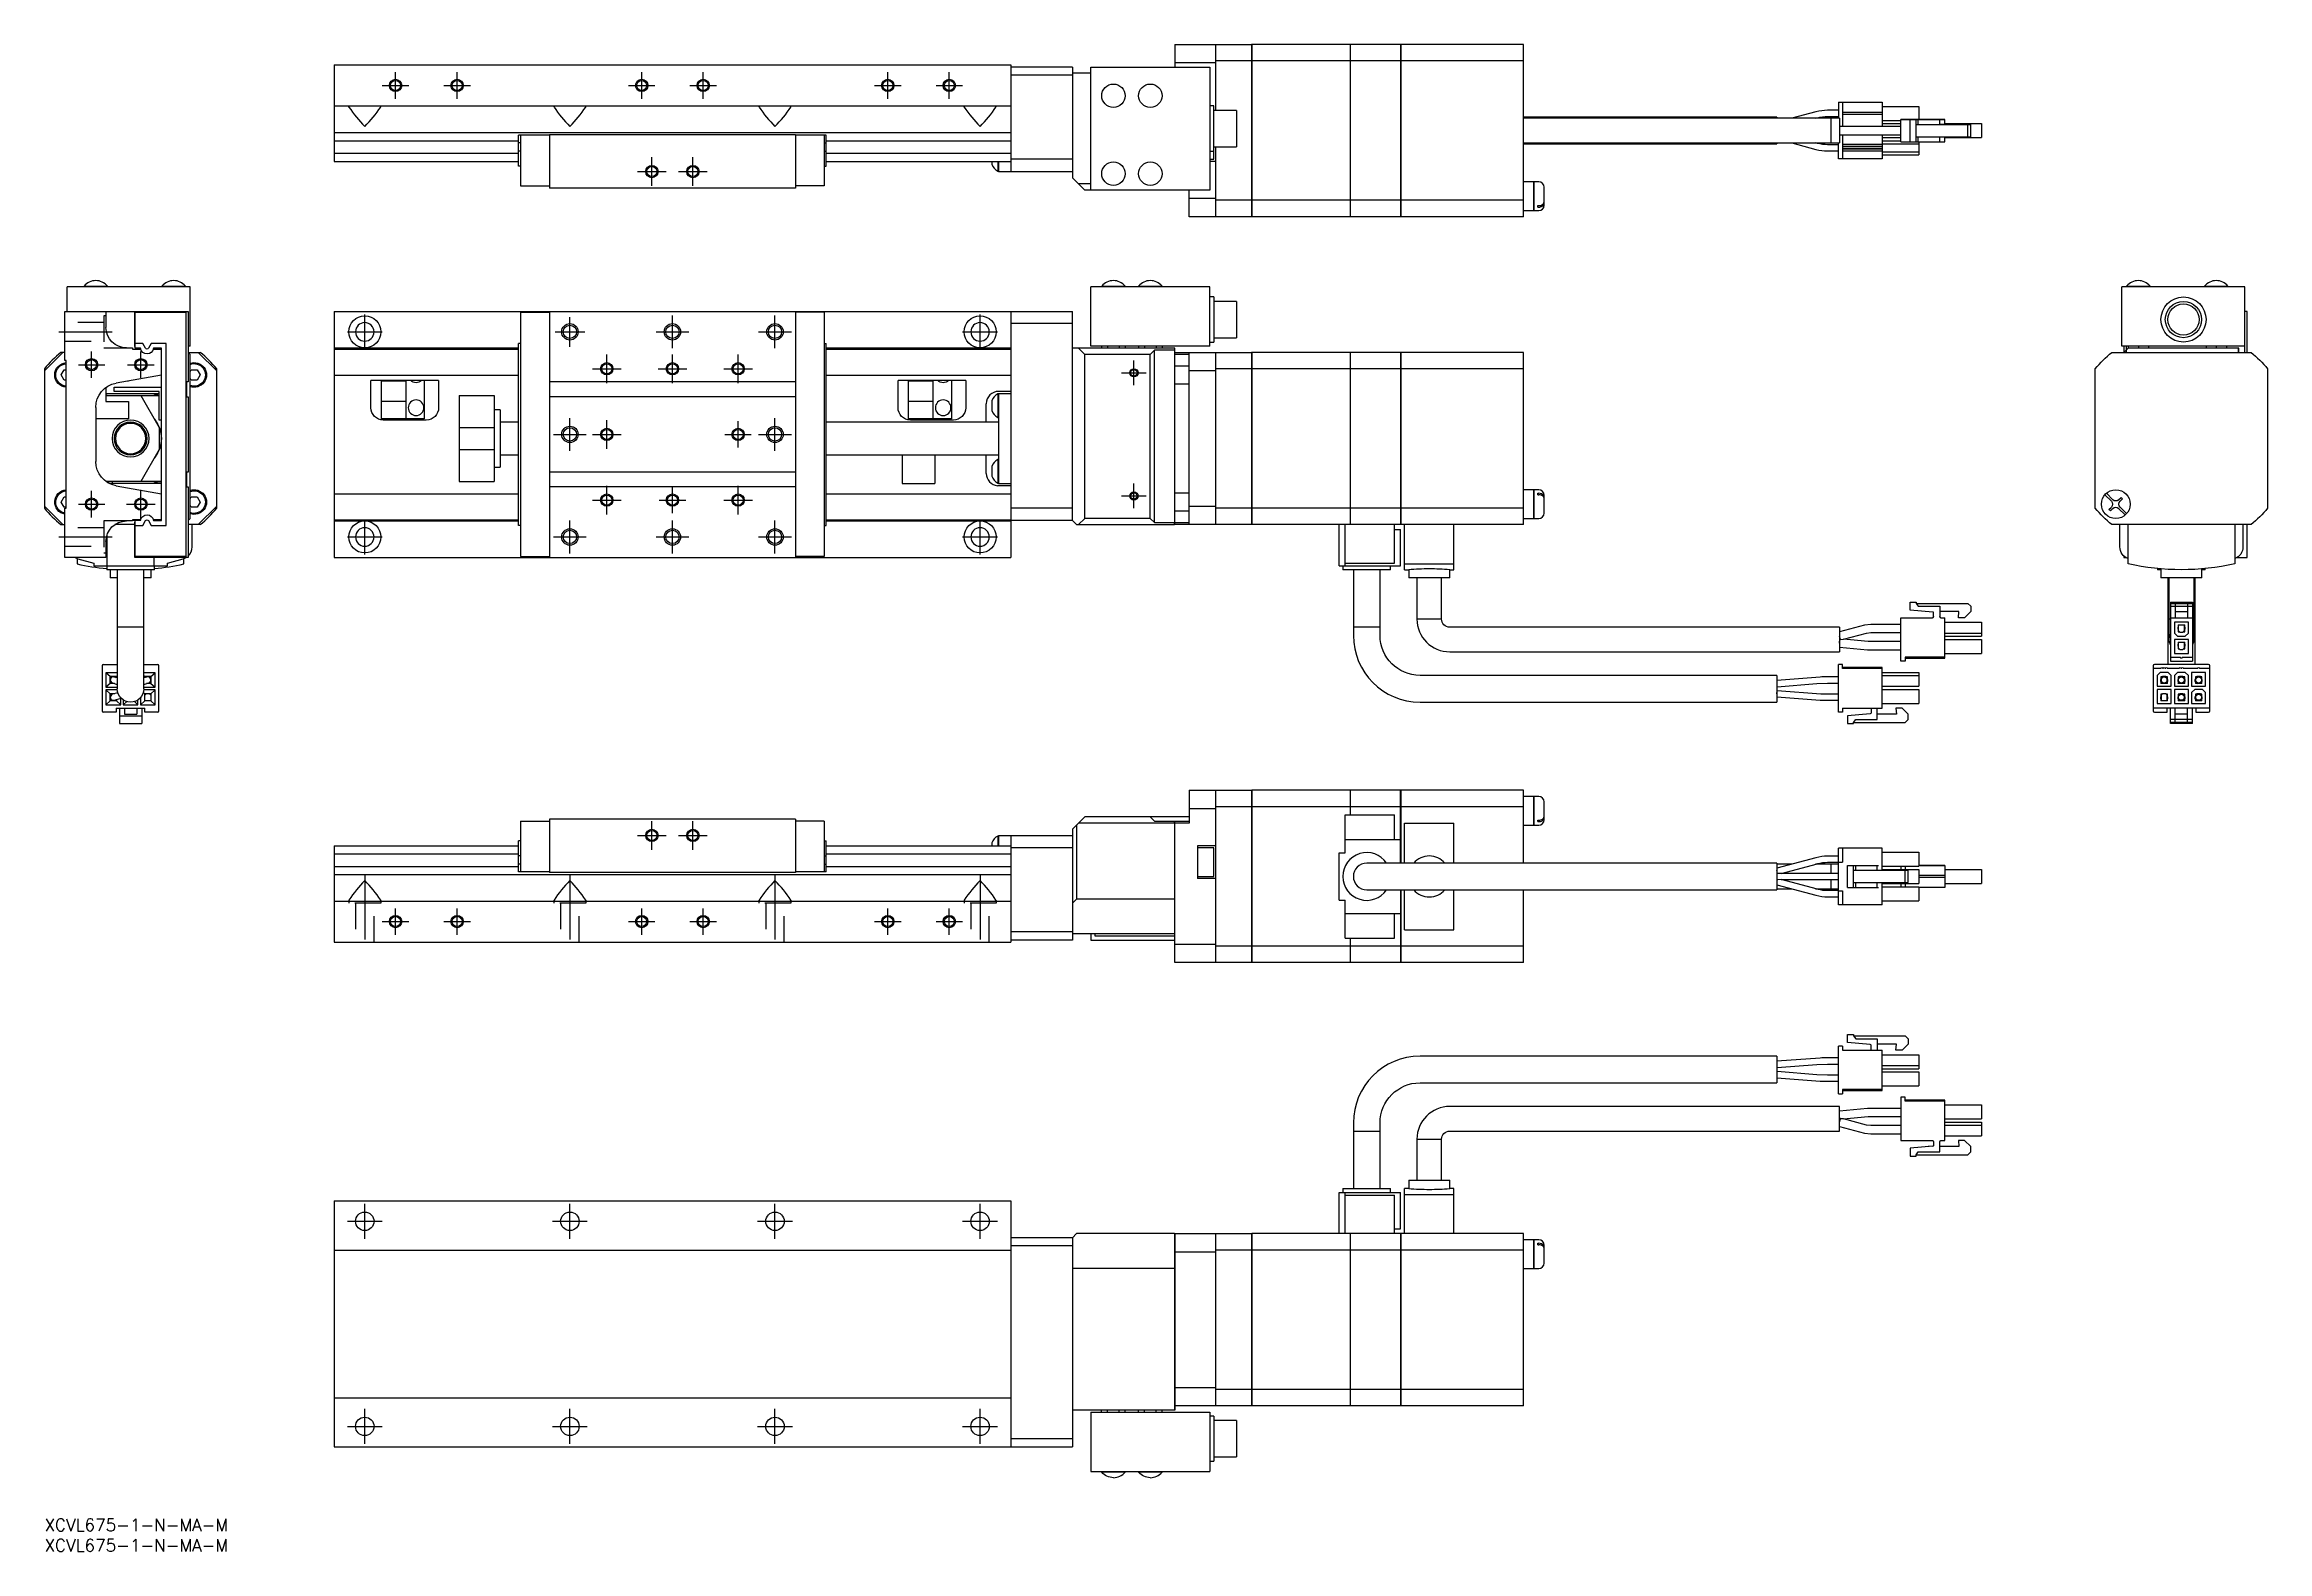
# Model space of a CAD drawing. Extents: x 0 to 542, y -8 to 359.
import ezdxf

# ---------------------------------------------------------------- set-up
doc = ezdxf.new("R2010")
doc.units = 0
doc.header["$LTSCALE"] = 0.5
doc.linetypes.add('CENTER', pattern=[50.8, 31.75, -6.35, 6.35, -6.35])
doc.linetypes.add('DASHED', pattern=[19.05, 12.7, -6.35])
for name, color, linetype in [('MSM_CENTER', 1, 'CENTER'), ('MSM_CONTINUOUS', 7, 'CONTINUOUS'), ('MSM_DASHED', 4, 'DASHED'), ('MSM_NARROW', 5, 'CONTINUOUS'), ('MSM_PART_NUMBER', 7, 'CONTINUOUS')]:
    doc.layers.add(name, color=color, linetype=linetype)
doc.styles.get("Standard").update_dxf_attribs({"font": 'txt.shx', "height": 3, "bigfont": 'bigfont.shx'})

msp = doc.modelspace()

# ---------------------------------------------------------------- texts
at = {"layer": 'MSM_PART_NUMBER'}
for p in [(0, -3), (0, -8)]:
    msp.add_text('XCVL675-1-N-MA-M', height=3, dxfattribs=at).set_placement(p)

# ---------------------------------------------------------------- linework, layer by layer
at = {"layer": 'MSM_CENTER'}
for p, q in [((85.59, 346.15), (85.59, 352.61)), ((100.59, 346.15), (100.59, 352.61)), ((145.59, 346.15), (145.59, 352.61)), ((160.59, 346.15), (160.59, 352.61)), ((205.59, 346.15), (205.59, 352.61)), ((220.59, 346.15), (220.59, 352.61)), ((82.36, 349.38), (88.82, 349.38)), ((97.36, 349.38), (103.82, 349.38)), ((142.36, 349.38), (148.82, 349.38)), ((157.36, 349.38), (163.82, 349.38)), ((202.36, 349.38), (208.82, 349.38)), ((217.36, 349.38), (223.82, 349.38)), ((148.09, 324.88), (148.09, 331.88)), ((158.09, 324.88), (158.09, 331.88)), ((144.59, 328.38), (151.59, 328.38)), ((154.59, 328.38), (161.59, 328.38)), ((78.09, 285.07), (78.09, 293.57)), ((128.09, 285.7), (128.09, 292.94)), ((153.09, 285.32), (153.09, 293.32)), ((178.09, 285.32), (178.09, 293.32)), ((228.09, 285.07), (228.09, 293.57)), ((3.5, 289.32), (16.5, 289.32)), ((73.84, 289.32), (82.34, 289.32)), ((124.47, 289.32), (131.71, 289.32)), ((149.09, 289.32), (157.09, 289.32)), ((174.09, 289.32), (182.09, 289.32)), ((223.84, 289.32), (232.34, 289.32)), ((11.5, 278.09), (11.5, 284.55)), ((23.5, 278.09), (23.5, 284.55)), ((137.09, 276.82), (137.09, 283.82)), ((153.09, 276.82), (153.09, 283.82)), ((169.09, 276.82), (169.09, 283.82)), ((265.59, 276.32), (265.59, 282.32)), ((8.27, 281.32), (14.73, 281.32)), ((20.27, 281.32), (26.73, 281.32)), ((133.59, 280.32), (140.59, 280.32)), ((149.59, 280.32), (156.59, 280.32)), ((165.59, 280.32), (172.59, 280.32)), ((262.59, 279.32), (268.59, 279.32)), ((128.09, 260.32), (128.09, 268.32)), ((137.09, 260.82), (137.09, 267.82)), ((169.09, 261.09), (169.09, 267.55)), ((178.09, 260.32), (178.09, 268.32)), ((124.09, 264.32), (132.09, 264.32)), ((133.59, 264.32), (140.59, 264.32)), ((165.86, 264.32), (172.32, 264.32)), ((174.09, 264.32), (182.09, 264.32)), ((11.5, 244.09), (11.5, 250.55)), ((23.5, 243.82), (23.5, 250.82)), ((137.09, 244.82), (137.09, 251.82)), ((153.09, 245.09), (153.09, 251.55)), ((169.09, 244.82), (169.09, 251.82)), ((262.59, 249.32), (268.59, 249.32)), ((265.59, 246.32), (265.59, 252.32)), ((8.27, 247.32), (14.73, 247.32)), ((20, 247.32), (27, 247.32)), ((133.59, 248.32), (140.59, 248.32)), ((149.86, 248.32), (156.32, 248.32)), ((165.59, 248.32), (172.59, 248.32)), ((3.5, 239.32), (16.5, 239.32)), ((73.84, 239.32), (82.34, 239.32)), ((78.09, 235.07), (78.09, 243.57)), ((124.09, 239.32), (132.09, 239.32)), ((128.09, 235.32), (128.09, 243.32)), ((149.09, 239.32), (157.09, 239.32)), ((153.09, 235.32), (153.09, 243.32)), ((174.09, 239.32), (182.09, 239.32)), ((178.09, 235.32), (178.09, 243.32)), ((223.84, 239.32), (232.34, 239.32)), ((228.09, 235.07), (228.09, 243.57)), ((148.09, 163.06), (148.09, 170.06)), ((158.09, 163.06), (158.09, 170.06)), ((144.59, 166.56), (151.59, 166.56)), ((154.59, 166.56), (161.59, 166.56)), ((78.09, 157.06), (78.09, 138.56)), ((128.09, 157.06), (128.09, 138.56)), ((178.09, 157.06), (178.09, 138.56)), ((228.09, 157.06), (228.09, 138.56)), ((85.59, 142.33), (85.59, 148.79)), ((100.59, 142.33), (100.59, 148.79)), ((145.59, 142.33), (145.59, 148.79)), ((160.59, 142.33), (160.59, 148.79)), ((205.59, 142.33), (205.59, 148.79)), ((220.59, 142.33), (220.59, 148.79)), ((82.36, 145.56), (88.82, 145.56)), ((97.36, 145.56), (103.82, 145.56)), ((142.36, 145.56), (148.82, 145.56)), ((157.36, 145.56), (163.82, 145.56)), ((202.36, 145.56), (208.82, 145.56)), ((217.36, 145.56), (223.82, 145.56)), ((78.09, 68.25), (78.09, 76.75)), ((128.09, 68.25), (128.09, 76.75)), ((178.09, 68.25), (178.09, 76.75)), ((228.09, 68.25), (228.09, 76.75)), ((73.84, 72.5), (82.34, 72.5)), ((123.84, 72.5), (132.34, 72.5)), ((173.84, 72.5), (182.34, 72.5)), ((223.84, 72.5), (232.34, 72.5)), ((73.84, 22.5), (82.34, 22.5)), ((78.09, 18.25), (78.09, 26.75)), ((123.84, 22.5), (132.34, 22.5)), ((128.09, 18.25), (128.09, 26.75)), ((173.84, 22.5), (182.34, 22.5)), ((178.09, 18.25), (178.09, 26.75)), ((223.84, 22.5), (232.34, 22.5)), ((228.09, 18.25), (228.09, 26.75))]:
    msp.add_line(p, q, dxfattribs=at)
at = {"layer": 'MSM_CONTINUOUS'}
for p, q in [((275.59, 359.38), (275.59, 353.88)), ((275.59, 359.38), (294.29, 359.38)), ((285.59, 343.3), (285.59, 359.38)), ((294.29, 359.38), (294.29, 317.38)), ((294.34, 359.33), (294.29, 359.33)), ((294.34, 359.38), (294.34, 317.38)), ((318.29, 359.38), (294.34, 359.38)), ((318.29, 359.38), (318.29, 317.38)), ((318.34, 359.33), (318.29, 359.33)), ((318.34, 359.38), (318.34, 317.38)), ((330.59, 359.38), (318.34, 359.38)), ((330.59, 359.38), (330.59, 317.38)), ((330.64, 359.33), (330.59, 359.33)), ((330.64, 359.38), (330.64, 317.38)), ((360.59, 359.38), (330.64, 359.38)), ((360.59, 317.38), (360.59, 359.38)), ((70.59, 354.38), (235.59, 354.38)), ((70.59, 354.38), (70.59, 330.88)), ((235.59, 354.38), (235.59, 328.38)), ((250.59, 353.88), (235.59, 353.88)), ((250.59, 353.88), (250.59, 326.88)), ((255.09, 352.38), (250.59, 352.38)), ((255.09, 323.88), (255.09, 353.88)), ((255.09, 353.88), (284.09, 353.88)), ((285.59, 354.88), (275.59, 354.88)), ((284.09, 353.88), (284.09, 323.88)), ((294.29, 355.35), (285.59, 355.35)), ((294.34, 355.09), (294.29, 355.09)), ((318.29, 355.35), (294.34, 355.35)), ((318.34, 355.09), (318.29, 355.09)), ((330.59, 355.35), (318.34, 355.35)), ((330.64, 355.09), (330.59, 355.09)), ((360.59, 355.35), (330.64, 355.35)), ((250.59, 351.88), (235.59, 351.88)), ((70.59, 344.38), (235.59, 344.38)), ((74.19, 344.25), (74.35, 344.38)), ((74.19, 344.22), (74.19, 344.25)), ((74.22, 344.12), (74.19, 344.22)), ((81.99, 344.25), (81.83, 344.38)), ((81.96, 344.12), (81.99, 344.22)), ((81.99, 344.22), (81.99, 344.25)), ((124.19, 344.25), (124.35, 344.38)), ((124.19, 344.22), (124.19, 344.25)), ((124.22, 344.12), (124.19, 344.22)), ((131.99, 344.25), (131.83, 344.38)), ((131.96, 344.12), (131.99, 344.22)), ((131.99, 344.22), (131.99, 344.25)), ((174.19, 344.25), (174.35, 344.38)), ((174.19, 344.22), (174.19, 344.25)), ((174.22, 344.12), (174.19, 344.22)), ((181.99, 344.25), (181.83, 344.38)), ((181.96, 344.12), (181.99, 344.22)), ((181.99, 344.22), (181.99, 344.25)), ((224.19, 344.25), (224.35, 344.38)), ((224.19, 344.22), (224.19, 344.25)), ((224.22, 344.12), (224.19, 344.22)), ((231.99, 344.25), (231.83, 344.38)), ((231.96, 344.12), (231.99, 344.22)), ((231.99, 344.22), (231.99, 344.25)), ((285.09, 344.38), (284.09, 344.38)), ((285.09, 331.38), (285.09, 344.38)), ((290.59, 343.3), (285.09, 343.3)), ((290.59, 343.3), (290.59, 334.45)), ((422.34, 341.63), (360.59, 341.63)), ((421.34, 341.63), (421.34, 341.38)), ((422.34, 341.63), (422.34, 341.38)), ((431.83, 342.95), (425.97, 341.38)), ((431.76, 341.38), (432.21, 341.5)), ((432.21, 341.5), (432.22, 341.5)), ((437.34, 343.33), (434.71, 343.33)), ((434.71, 341.83), (437.34, 341.83)), ((437.34, 345.28), (437.34, 341.38)), ((437.34, 345.28), (448.04, 345.28)), ((438.34, 345.28), (438.34, 339.38)), ((448.04, 342.83), (438.34, 342.83)), ((448.04, 342.33), (438.34, 342.33)), ((448.04, 345.28), (448.04, 339.38)), ((448.04, 344.28), (456.94, 344.28)), ((456.94, 344.28), (456.94, 341.08)), ((70.59, 337.88), (235.59, 337.88)), ((123.09, 337.28), (115.59, 337.28)), ((115.59, 329.68), (115.59, 337.28)), ((116.09, 337.28), (116.09, 324.88)), ((123.09, 337.38), (123.09, 324.38)), ((183.09, 337.38), (123.09, 337.38)), ((183.09, 337.38), (183.09, 324.38)), ((190.59, 337.28), (183.09, 337.28)), ((190.09, 337.28), (190.09, 324.88)), ((190.59, 329.68), (190.59, 337.28)), ((437.59, 341.38), (360.59, 341.38)), ((435.59, 335.38), (435.59, 341.38)), ((437.59, 341.38), (437.59, 335.38)), ((443.97, 339.38), (437.59, 339.38)), ((444.49, 339.38), (437.59, 339.38)), ((437.59, 337.38), (443.97, 337.38)), ((438.34, 337.38), (438.34, 331.48)), ((445.23, 339.38), (443.97, 339.38)), ((443.97, 337.38), (445.23, 337.38)), ((444.69, 339.38), (444.49, 339.38)), ((452.59, 339.38), (444.69, 339.38)), ((452.59, 339.38), (445.23, 339.38)), ((445.23, 337.38), (452.59, 337.38)), ((448.04, 340.88), (452.59, 340.88)), ((448.04, 340.08), (452.59, 340.08)), ((448.04, 337.38), (448.04, 331.48)), ((448.04, 336.68), (452.59, 336.68)), ((452.59, 341.08), (460.24, 341.08)), ((453.59, 341.08), (452.59, 341.08)), ((452.59, 335.68), (452.59, 341.08)), ((452.59, 341.08), (452.59, 341.08)), ((463.29, 341.08), (453.59, 341.08)), ((454.79, 341.08), (456.29, 341.08)), ((460.36, 341.08), (454.79, 341.08)), ((454.79, 335.68), (454.79, 341.08)), ((456.29, 341.08), (456.79, 341.08)), ((456.29, 335.68), (456.29, 341.08)), ((456.29, 339.88), (468.89, 339.88)), ((456.29, 336.88), (468.89, 336.88)), ((456.79, 341.08), (462.04, 341.08)), ((456.79, 339.88), (456.79, 341.08)), ((456.79, 335.68), (456.79, 336.88)), ((460.24, 341.08), (460.54, 341.08)), ((460.54, 341.08), (460.36, 341.08)), ((462.04, 341.08), (462.34, 341.08)), ((462.04, 339.88), (462.04, 341.08)), ((462.34, 339.88), (462.04, 339.88)), ((466.72, 339.88), (462.04, 339.88)), ((462.04, 335.68), (462.04, 336.88)), ((462.34, 341.08), (463.29, 341.08)), ((463.29, 339.88), (463.29, 341.08)), ((463.29, 341.08), (463.29, 341.08)), ((463.29, 340.08), (472.19, 340.08)), ((463.29, 340.08), (472.19, 340.08)), ((463.29, 340.08), (472.19, 340.08)), ((463.29, 335.68), (463.29, 336.88)), ((463.29, 336.68), (472.19, 336.68)), ((466.59, 339.88), (466.72, 339.88)), ((468.09, 339.88), (466.72, 339.88)), ((469.59, 339.88), (468.09, 339.88)), ((468.89, 336.88), (468.89, 339.88)), ((468.89, 339.88), (469.59, 339.88)), ((468.89, 336.88), (469.59, 336.88)), ((469.59, 336.88), (469.59, 339.88)), ((472.19, 340.08), (472.19, 336.68)), ((70.59, 335.91), (115.59, 335.91)), ((70.59, 332.84), (115.59, 332.84)), ((70.59, 330.88), (115.59, 330.88)), ((116.09, 335.4), (115.59, 335.4)), ((116.09, 333.35), (115.59, 333.35)), ((190.09, 335.4), (190.59, 335.4)), ((190.09, 333.35), (190.59, 333.35)), ((190.59, 335.91), (235.59, 335.91)), ((190.59, 332.84), (235.59, 332.84)), ((190.59, 330.88), (235.59, 330.88)), ((230.94, 330.88), (230.94, 330.17)), ((232.39, 330.88), (232.39, 328.52)), ((232.59, 330.88), (232.59, 328.38)), ((250.59, 331.38), (235.59, 331.38)), ((284.09, 333.38), (285.09, 333.38)), ((284.09, 331.38), (285.09, 331.38)), ((285.59, 330.88), (284.09, 330.88)), ((285.09, 334.45), (290.59, 334.45)), ((285.59, 317.38), (285.59, 334.45)), ((360.59, 335.38), (437.59, 335.38)), ((360.59, 335.13), (422.34, 335.13)), ((421.34, 335.38), (421.34, 335.13)), ((422.34, 335.38), (422.34, 335.13)), ((425.97, 335.38), (431.82, 333.81)), ((432.21, 335.26), (431.76, 335.38)), ((437.34, 334.93), (434.71, 334.93)), ((434.71, 333.43), (437.34, 333.43)), ((437.34, 331.48), (437.34, 335.38)), ((448.04, 331.48), (437.34, 331.48)), ((448.04, 334.98), (438.34, 334.98)), ((448.04, 334.48), (438.34, 334.48)), ((448.04, 334.43), (438.34, 334.43)), ((448.04, 333.93), (438.34, 333.93)), ((448.04, 333.88), (438.34, 333.88)), ((448.04, 333.38), (438.34, 333.38)), ((448.04, 335.88), (452.59, 335.88)), ((448.04, 335.13), (456.94, 335.13)), ((448.04, 333.23), (456.94, 333.23)), ((448.04, 332.48), (456.94, 332.48)), ((452.59, 335.68), (454.79, 335.68)), ((454.79, 335.68), (456.29, 335.68)), ((456.29, 335.68), (456.79, 335.68)), ((456.79, 335.68), (462.04, 335.68)), ((456.94, 335.68), (456.94, 332.48)), ((462.04, 335.68), (462.34, 335.68)), ((462.34, 335.68), (463.29, 335.68)), ((116.09, 329.68), (115.59, 329.68)), ((190.09, 329.68), (190.59, 329.68)), ((232.39, 328.52), (232.59, 328.52)), ((232.59, 328.38), (250.59, 328.38)), ((253.59, 323.88), (250.59, 326.88)), ((255.09, 325.38), (252.09, 325.38)), ((363.09, 325.88), (360.59, 325.88)), ((363.09, 318.88), (363.09, 325.88)), ((363.14, 325.83), (363.09, 325.83)), ((363.14, 318.88), (363.14, 325.88)), ((364.29, 325.88), (363.14, 325.88)), ((116.09, 324.88), (123.09, 324.88)), ((183.09, 324.38), (123.09, 324.38)), ((190.09, 324.88), (183.09, 324.88)), ((284.09, 323.88), (253.59, 323.88)), ((279.09, 317.38), (279.09, 323.88)), ((279.09, 321.88), (285.59, 321.88)), ((294.29, 321.41), (285.59, 321.41)), ((294.34, 321.66), (294.29, 321.66)), ((318.29, 321.41), (294.34, 321.41)), ((318.34, 321.66), (318.29, 321.66)), ((330.59, 321.41), (318.34, 321.41)), ((330.64, 321.66), (330.59, 321.66)), ((360.59, 321.41), (330.64, 321.41)), ((364.09, 320.09), (364.29, 320.09)), ((364.09, 319.73), (364.09, 320.09)), ((365.59, 320.18), (365.59, 324.58)), ((294.29, 317.38), (279.09, 317.38)), ((294.34, 317.43), (294.29, 317.43)), ((318.29, 317.38), (294.34, 317.38)), ((318.34, 317.43), (318.29, 317.43)), ((330.59, 317.38), (318.34, 317.38)), ((330.64, 317.43), (330.59, 317.43)), ((360.59, 317.38), (330.64, 317.38)), ((360.59, 318.88), (363.09, 318.88)), ((363.09, 318.93), (363.14, 318.93)), ((363.14, 318.88), (364.29, 318.88)), ((364.09, 319.73), (364.29, 319.73)), ((5.5, 294.32), (5.5, 300.32)), ((35.5, 300.32), (5.5, 300.32)), ((9.65, 300.48), (15.35, 300.48)), ((9.65, 300.48), (9.65, 300.32)), ((15.35, 300.32), (15.35, 300.48)), ((28.65, 300.48), (34.35, 300.48)), ((28.65, 300.48), (28.65, 300.32)), ((34.35, 300.32), (34.35, 300.48)), ((35.5, 285.82), (35.5, 300.32)), ((255.09, 285.82), (255.09, 300.32)), ((284.09, 300.32), (255.09, 300.32)), ((257.74, 300.48), (263.44, 300.48)), ((257.74, 300.48), (257.74, 300.32)), ((263.44, 300.32), (263.44, 300.48)), ((266.74, 300.48), (272.44, 300.48)), ((266.74, 300.48), (266.74, 300.32)), ((272.44, 300.32), (272.44, 300.48)), ((284.09, 285.82), (284.09, 300.32)), ((506.45, 285.82), (506.45, 300.32)), ((536.45, 300.32), (506.45, 300.32)), ((507.6, 300.48), (513.3, 300.48)), ((507.6, 300.48), (507.6, 300.32)), ((513.3, 300.32), (513.3, 300.48)), ((526.6, 300.48), (532.3, 300.48)), ((526.6, 300.48), (526.6, 300.32)), ((532.3, 300.32), (532.3, 300.48)), ((536.45, 284.32), (536.45, 300.32)), ((5, 282.32), (5, 294.32)), ((5, 294.32), (35, 294.32)), ((15, 294.32), (15, 290.42)), ((22, 285.72), (22, 294.32)), ((22.1, 285.32), (22.1, 294.12)), ((22.1, 294.12), (34.5, 294.12)), ((34.5, 294.12), (34.5, 234.52)), ((35, 294.32), (35, 277.12)), ((70.59, 294.32), (70.59, 234.32)), ((70.59, 294.32), (250.59, 294.32)), ((116.09, 294.12), (123.09, 294.12)), ((116.09, 294.12), (116.09, 234.52)), ((123.09, 294.32), (123.09, 234.32)), ((183.09, 294.32), (183.09, 234.32)), ((190.09, 294.12), (183.09, 294.12)), ((190.09, 294.12), (190.09, 234.52)), ((235.59, 294.32), (235.59, 234.32)), ((250.59, 243.32), (250.59, 294.32)), ((285.09, 297.82), (284.09, 297.82)), ((285.09, 297.82), (285.09, 286.82)), ((290.59, 296.75), (285.09, 296.75)), ((290.59, 296.75), (290.59, 287.9)), ((536.95, 294.32), (536.45, 294.32)), ((536.95, 284.32), (536.95, 294.32)), ((250.59, 291.32), (235.59, 291.32)), ((285.09, 287.9), (290.59, 287.9)), ((4.5, 284.32), (0, 279.82)), ((5, 284.32), (4.03, 284.32)), ((5.3, 282.32), (5, 282.32)), ((5.3, 246.32), (5.3, 282.32)), ((20, 285.42), (21.5, 285.42)), ((21.5, 285.42), (21.5, 285.12)), ((21.5, 285.12), (23.46, 285.12)), ((22.1, 285.72), (22, 285.72)), ((23.98, 286.52), (22.1, 286.52)), ((23.42, 285.32), (22.1, 285.32)), ((24.66, 285.33), (23.98, 286.52)), ((26.03, 286.52), (25.34, 285.33)), ((29.7, 286.52), (26.03, 286.52)), ((26.54, 285.12), (28.5, 285.12)), ((28.5, 285.32), (26.58, 285.32)), ((28.5, 243.32), (28.5, 285.32)), ((29.7, 242.12), (29.7, 286.52)), ((35.5, 285.82), (35, 285.82)), ((35.5, 283.82), (35, 284.32)), ((35, 284.32), (37.97, 284.32)), ((35.5, 243.82), (35.5, 283.82)), ((42, 279.82), (37.5, 284.32)), ((70.59, 285.42), (115.59, 285.42)), ((70.59, 285.12), (115.59, 285.12)), ((116.09, 286.52), (115.59, 286.52)), ((115.59, 242.12), (115.59, 286.52)), ((190.09, 286.52), (190.59, 286.52)), ((190.59, 242.12), (190.59, 286.52)), ((190.59, 285.42), (235.59, 285.42)), ((190.59, 285.12), (235.59, 285.12)), ((275.59, 285.32), (250.59, 285.32)), ((253.59, 283.82), (252.09, 285.32)), ((269.59, 283.82), (253.59, 283.82)), ((253.59, 243.82), (253.59, 283.82)), ((284.09, 285.82), (255.09, 285.82)), ((257.7, 285.82), (257.7, 285.32)), ((259.15, 285.82), (259.15, 285.32)), ((262.03, 285.82), (262.03, 285.32)), ((263.48, 285.82), (263.48, 285.32)), ((266.7, 285.82), (266.7, 285.32)), ((268.15, 285.82), (268.15, 285.32)), ((270.59, 284.82), (269.59, 283.82)), ((269.59, 243.82), (269.59, 283.82)), ((275.59, 284.82), (270.59, 284.82)), ((270.59, 242.82), (270.59, 284.82)), ((271.03, 285.82), (271.03, 285.32)), ((272.48, 285.82), (272.48, 285.32)), ((275.59, 242.32), (275.59, 285.32)), ((275.59, 284.32), (294.29, 284.32)), ((279.09, 283.82), (275.59, 283.82)), ((279.09, 242.32), (279.09, 284.32)), ((284.09, 286.82), (285.09, 286.82)), ((285.59, 242.32), (285.59, 284.32)), ((294.29, 284.32), (294.29, 242.32)), ((294.34, 284.27), (294.29, 284.27)), ((294.34, 284.32), (294.34, 242.32)), ((318.29, 284.32), (294.34, 284.32)), ((318.29, 284.32), (318.29, 242.32)), ((318.34, 284.27), (318.29, 284.27)), ((318.34, 284.32), (318.34, 242.32)), ((330.59, 284.32), (318.34, 284.32)), ((330.59, 284.32), (330.59, 242.32)), ((330.64, 284.27), (330.59, 284.27)), ((330.64, 284.32), (330.64, 242.32)), ((360.59, 284.32), (330.64, 284.32)), ((360.59, 242.32), (360.59, 284.32)), ((503.98, 284.32), (537.92, 284.32)), ((536.45, 285.82), (506.45, 285.82)), ((506.95, 285.82), (506.95, 284.32)), ((507.95, 285.32), (506.95, 284.32)), ((507.45, 285.82), (507.45, 284.32)), ((507.95, 285.82), (507.95, 285.32)), ((534.95, 285.32), (507.95, 285.32)), ((510.45, 285.82), (510.45, 285.32)), ((512.95, 285.82), (512.95, 285.32)), ((526.95, 285.82), (526.95, 285.32)), ((529.45, 285.82), (529.45, 285.32)), ((531.95, 285.82), (531.95, 285.32)), ((534.85, 284.32), (534.85, 285.32)), ((534.95, 284.32), (534.95, 285.32)), ((0, 280.29), (0, 246.35)), ((4.06, 278.82), (4.78, 280.07)), ((4.78, 277.57), (4.06, 278.82)), ((4.78, 280.07), (5.3, 280.07)), ((5.3, 277.57), (4.78, 277.57)), ((28.5, 278.77), (17.46, 276.82)), ((20.5, 277.32), (20.29, 277.32)), ((20.5, 277.36), (20.5, 277.32)), ((35, 277.12), (34.65, 277.12)), ((34.65, 277.12), (34.65, 273.52)), ((35.5, 279.59), (35.78, 280.07)), ((35.78, 277.57), (35.5, 278.05)), ((35.78, 280.07), (37.22, 280.07)), ((37.22, 277.57), (35.78, 277.57)), ((37.22, 280.07), (37.94, 278.82)), ((37.94, 278.82), (37.22, 277.57)), ((42, 246.35), (42, 280.29)), ((70.59, 278.77), (115.59, 278.77)), ((96.09, 277.45), (79.59, 277.45)), ((79.59, 270.82), (79.59, 277.45)), ((82.09, 277.45), (82.09, 268.12)), ((88.09, 277.32), (82.09, 277.32)), ((88.09, 277.45), (88.09, 268.12)), ((92.59, 277.45), (92.59, 268.12)), ((96.09, 277.45), (96.09, 270.82)), ((183.09, 277.12), (123.09, 277.12)), ((190.59, 278.77), (235.59, 278.77)), ((224.59, 277.45), (208.09, 277.45)), ((208.09, 270.82), (208.09, 277.45)), ((210.59, 277.45), (210.59, 268.12)), ((216.59, 277.32), (210.59, 277.32)), ((216.59, 277.45), (216.59, 268.12)), ((221.09, 277.45), (221.09, 268.12)), ((224.59, 277.45), (224.59, 270.82)), ((275.59, 281.06), (279.09, 281.06)), ((279.09, 276.59), (275.59, 276.59)), ((285.59, 279.82), (279.09, 279.82)), ((294.29, 280.29), (285.59, 280.29)), ((294.34, 280.03), (294.29, 280.03)), ((318.29, 280.29), (294.34, 280.29)), ((318.34, 280.03), (318.29, 280.03)), ((330.59, 280.29), (318.34, 280.29)), ((330.64, 280.03), (330.59, 280.03)), ((360.59, 280.29), (330.64, 280.29)), ((499.95, 246.35), (499.95, 280.29)), ((541.95, 280.29), (541.95, 246.35)), ((15, 275.79), (15, 272.32)), ((15, 274.32), (28, 274.32)), ((15, 272.32), (20.5, 272.32)), ((15.05, 273.82), (28, 273.82)), ((17, 274.82), (17, 275.82)), ((17, 275.82), (28.5, 275.82)), ((28, 274.82), (17, 274.82)), ((20.5, 272.32), (20.5, 268.12)), ((23.5, 273.82), (28, 266.03)), ((28, 267.82), (28, 274.82)), ((34.65, 273.52), (35, 273.52)), ((35, 273.52), (35, 255.12)), ((88.09, 272.32), (82.09, 272.32)), ((101.09, 273.82), (109.59, 273.82)), ((101.09, 273.82), (101.09, 252.82)), ((109.59, 273.82), (109.59, 252.82)), ((183.09, 273.52), (123.09, 273.52)), ((216.59, 272.32), (210.59, 272.32)), ((229.59, 267.32), (229.59, 271.81)), ((230.94, 272.53), (230.94, 270.11)), ((232.39, 274.18), (232.39, 268.46)), ((232.59, 274.18), (232.39, 274.18)), ((235.59, 274.81), (232.59, 274.81)), ((232.59, 274.32), (232.59, 252.32)), ((232.59, 274.32), (235.59, 274.32)), ((12.5, 270.91), (12.5, 257.73)), ((20.5, 268.12), (12.5, 268.12)), ((28.5, 267.82), (28, 267.82)), ((28, 266.03), (28, 260.62)), ((92.59, 268.12), (82.09, 268.12)), ((93.09, 267.82), (82.59, 267.82)), ((101.09, 266.03), (109.59, 266.03)), ((111.09, 270.32), (109.59, 270.32)), ((111.09, 270.32), (111.09, 256.32)), ((115.59, 267.32), (111.09, 267.32)), ((232.59, 267.32), (190.59, 267.32)), ((221.09, 268.12), (210.59, 268.12)), ((221.59, 267.82), (211.09, 267.82)), ((232.39, 268.46), (232.59, 268.46)), ((28, 260.62), (23.5, 252.82)), ((101.09, 260.62), (109.59, 260.62)), ((35, 255.12), (34.65, 255.12)), ((34.65, 255.12), (34.65, 251.52)), ((109.59, 256.32), (111.09, 256.32)), ((111.09, 259.32), (115.59, 259.32)), ((183.09, 255.12), (123.09, 255.12)), ((190.59, 259.32), (232.59, 259.32)), ((209.09, 259.32), (209.09, 252.32)), ((217.09, 259.32), (217.09, 252.32)), ((229.59, 254.81), (229.59, 259.32)), ((230.94, 256.53), (230.94, 254.11)), ((232.39, 258.18), (232.39, 252.46)), ((232.59, 258.18), (232.39, 258.18)), ((28.5, 252.82), (15.05, 252.82)), ((28.5, 252.32), (16.05, 252.32)), ((16.5, 252.82), (16.5, 252.32)), ((17.46, 251.82), (28.5, 249.87)), ((34.65, 251.52), (35, 251.52)), ((35, 251.52), (35, 234.32)), ((70.59, 249.87), (115.59, 249.87)), ((101.09, 252.82), (109.59, 252.82)), ((183.09, 251.52), (123.09, 251.52)), ((190.59, 249.87), (235.59, 249.87)), ((209.09, 252.32), (217.09, 252.32)), ((232.39, 252.46), (232.59, 252.46)), ((232.59, 252.32), (235.59, 252.32)), ((235.59, 251.81), (232.59, 251.81)), ((275.59, 250.06), (279.09, 250.06)), ((363.09, 250.82), (360.59, 250.82)), ((363.09, 243.82), (363.09, 250.82)), ((363.14, 250.77), (363.09, 250.77)), ((363.14, 243.82), (363.14, 250.82)), ((364.29, 250.82), (363.14, 250.82)), ((364.09, 249.97), (364.29, 249.97)), ((364.09, 249.61), (364.09, 249.97)), ((364.09, 249.61), (364.29, 249.61)), ((365.59, 245.12), (365.59, 249.52)), ((503.89, 248.03), (502.3, 249.61)), ((502.65, 249.97), (504.24, 248.38)), ((0, 246.82), (4.5, 242.32)), ((4.06, 247.82), (4.78, 249.07)), ((4.78, 246.57), (4.06, 247.82)), ((4.78, 249.07), (5.3, 249.07)), ((5.3, 246.57), (4.78, 246.57)), ((5, 246.32), (5.3, 246.32)), ((5, 234.32), (5, 246.32)), ((35.5, 248.59), (35.78, 249.07)), ((35.78, 246.57), (35.5, 247.05)), ((35.78, 249.07), (37.22, 249.07)), ((37.22, 246.57), (35.78, 246.57)), ((37.22, 249.07), (37.94, 247.82)), ((37.94, 247.82), (37.22, 246.57)), ((37.5, 242.32), (42, 246.82)), ((250.59, 246.32), (235.59, 246.32)), ((279.09, 245.59), (275.59, 245.59)), ((279.09, 246.82), (285.59, 246.82)), ((294.29, 246.35), (285.59, 246.35)), ((294.34, 246.61), (294.29, 246.61)), ((318.29, 246.35), (294.34, 246.35)), ((318.34, 246.61), (318.29, 246.61)), ((330.59, 246.35), (318.34, 246.35)), ((330.64, 246.61), (330.59, 246.61)), ((360.59, 246.35), (330.64, 246.35)), ((503.28, 246.01), (503.89, 246.61)), ((503.64, 245.66), (503.28, 246.01)), ((504.24, 246.26), (503.64, 245.66)), ((505.65, 248.38), (506.25, 248.98)), ((507.24, 244.68), (505.65, 246.26)), ((506.61, 248.63), (506.01, 248.03)), ((506.01, 246.61), (506.67, 245.95)), ((506.25, 248.98), (506.61, 248.63)), ((506.67, 245.95), (507.59, 245.03)), ((4.03, 242.32), (5, 242.32)), ((15.22, 239.67), (15.22, 232.32)), ((22, 242.32), (17.14, 242.32)), ((17.14, 242.32), (17.14, 242.32)), ((21.5, 243.22), (20, 243.22)), ((23.46, 243.52), (21.5, 243.52)), ((21.5, 243.52), (21.5, 243.22)), ((23.42, 243.32), (21.5, 243.32)), ((22, 242.92), (22.1, 242.92)), ((22, 234.32), (22, 242.92)), ((22.1, 234.52), (22.1, 243.32)), ((22.1, 242.12), (23.98, 242.12)), ((23.98, 242.12), (24.66, 243.32)), ((25.34, 243.32), (26.03, 242.12)), ((26.03, 242.12), (29.7, 242.12)), ((28.5, 243.52), (26.54, 243.52)), ((26.58, 243.32), (28.5, 243.32)), ((28.2, 243.52), (28, 243.32)), ((35, 243.32), (35.5, 243.82)), ((37.97, 242.32), (35, 242.32)), ((36, 236.9), (36, 242.32)), ((70.59, 243.52), (115.59, 243.52)), ((70.59, 243.22), (115.59, 243.22)), ((116.09, 242.12), (115.59, 242.12)), ((190.09, 242.12), (190.59, 242.12)), ((190.59, 243.52), (235.59, 243.52)), ((190.59, 243.22), (235.59, 243.22)), ((250.59, 243.32), (235.59, 243.32)), ((250.59, 243.32), (251.59, 242.32)), ((251.59, 242.32), (275.49, 242.32)), ((252.09, 242.32), (253.59, 243.82)), ((269.59, 243.82), (253.59, 243.82)), ((269.59, 243.82), (270.59, 242.82)), ((270.59, 242.82), (275.5, 242.82)), ((275.59, 242.42), (275.49, 242.32)), ((275.59, 242.95), (275.5, 242.82)), ((275.5, 242.33), (275.5, 242.82)), ((275.59, 242.82), (279.09, 242.82)), ((294.29, 242.32), (275.59, 242.32)), ((294.34, 242.37), (294.29, 242.37)), ((330.59, 242.32), (294.34, 242.32)), ((315.59, 232.32), (315.59, 242.32)), ((317.09, 232.32), (317.09, 242.32)), ((318.34, 242.37), (318.29, 242.37)), ((329.09, 232.92), (329.09, 242.32)), ((329.09, 241.12), (330.59, 241.12)), ((330.64, 242.37), (330.59, 242.37)), ((330.59, 232.32), (330.59, 241.12)), ((360.59, 242.32), (330.64, 242.32)), ((331.59, 231.33), (331.59, 242.32)), ((343.59, 231.33), (343.59, 242.32)), ((360.59, 243.82), (363.09, 243.82)), ((363.09, 243.87), (363.14, 243.87)), ((363.14, 243.82), (364.29, 243.82)), ((537.92, 242.32), (503.98, 242.32)), ((505.95, 236.9), (505.95, 242.32)), ((507.95, 232.75), (507.95, 242.32)), ((533.95, 242.32), (533.95, 232.75)), ((535.95, 242.32), (535.95, 236.9)), ((536.95, 234.32), (536.95, 242.32)), ((15, 234.32), (5, 234.32)), ((8, 234.07), (8, 232.75)), ((8.17, 234.02), (12, 232.92)), ((15, 238.22), (15, 234.32)), ((35, 234.32), (22, 234.32)), ((34.5, 234.52), (22.1, 234.52)), ((26.78, 232.32), (26.78, 234.32)), ((30, 232.92), (33.83, 234.02)), ((34, 232.75), (34, 234.07)), ((70.59, 234.32), (235.59, 234.32)), ((116.09, 234.52), (123.09, 234.52)), ((190.09, 234.52), (183.09, 234.52)), ((506.95, 234.67), (506.95, 234.32)), ((506.95, 234.32), (507.42, 234.32)), ((534.48, 234.32), (536.95, 234.32)), ((12, 232.92), (12, 232.32)), ((12, 232.32), (30, 232.32)), ((15.18, 232.32), (15.18, 231.32)), ((26.82, 231.32), (15.18, 231.32)), ((16, 231.32), (16, 229.32)), ((17.75, 229.32), (16, 229.32)), ((17.75, 231.32), (17.75, 202.32)), ((24.25, 202.32), (24.25, 231.32)), ((26, 229.32), (24.25, 229.32)), ((26, 229.32), (26, 231.32)), ((26.82, 231.32), (26.82, 232.32)), ((30, 232.32), (30, 232.92)), ((315.59, 232.32), (330.59, 232.32)), ((316.52, 232.32), (316.52, 231.32)), ((328.16, 231.32), (316.52, 231.32)), ((317.09, 232.92), (329.09, 232.92)), ((319.09, 231.32), (319.09, 215.32)), ((325.59, 215.32), (325.59, 231.32)), ((328.16, 231.32), (328.16, 232.32)), ((331.59, 232.75), (343.59, 232.75)), ((331.59, 231.33), (332.59, 231.33)), ((332.59, 231.33), (332.59, 229.32)), ((342.59, 229.32), (332.59, 229.32)), ((334.59, 229.32), (334.59, 219.32)), ((340.59, 219.32), (340.59, 229.32)), ((342.59, 231.33), (343.59, 231.33)), ((342.59, 229.32), (342.59, 231.33)), ((515.13, 231.61), (515.13, 231.32)), ((515.95, 231.32), (515.13, 231.32)), ((515.95, 231.53), (515.95, 229.32)), ((525.95, 229.32), (515.95, 229.32)), ((517.7, 208.22), (517.7, 229.32)), ((517.95, 214.32), (517.95, 229.32)), ((523.95, 229.32), (523.95, 214.32)), ((524.2, 229.32), (524.2, 208.22)), ((525.95, 229.32), (525.95, 231.53)), ((526.77, 231.32), (525.95, 231.32)), ((526.77, 231.32), (526.77, 231.61)), ((454.79, 223.42), (456.29, 223.42)), ((454.79, 223.42), (456.29, 223.42)), ((454.79, 221.51), (454.79, 223.42)), ((456.29, 223.42), (456.29, 223.12)), ((456.29, 223.12), (468.89, 223.12)), ((456.29, 223.12), (456.79, 222.42)), ((456.29, 223.12), (468.89, 223.12)), ((456.79, 222.42), (462.04, 222.42)), ((462.04, 222.42), (462.04, 219.92)), ((468.89, 223.12), (469.59, 222.42)), ((468.89, 223.12), (469.59, 222.42)), ((469.59, 222.42), (469.59, 221.12)), ((518.25, 223.42), (523.65, 223.42)), ((518.25, 223.42), (518.25, 209.02)), ((518.25, 223.12), (523.65, 223.12)), ((518.25, 222.42), (523.65, 222.42)), ((519.45, 223.12), (519.45, 219.62)), ((522.45, 223.12), (522.45, 219.62)), ((523.65, 223.42), (523.65, 209.02)), ((24.25, 217.32), (17.75, 217.32)), ((325.59, 217.32), (319.09, 217.32)), ((340.59, 219.32), (334.59, 219.32)), ((437.59, 217.32), (342.59, 217.32)), ((443.72, 217.8), (437.59, 216.2)), ((437.59, 217.32), (437.59, 211.32)), ((445.23, 218), (443.72, 217.8)), ((452.59, 218), (445.23, 218)), ((452.59, 219.62), (460.24, 219.62)), ((452.59, 219.62), (460.24, 219.62)), ((452.59, 209.02), (452.59, 219.62)), ((460.36, 221.02), (454.79, 221.51)), ((460.24, 219.62), (460.24, 219.62)), ((460.54, 219.92), (460.54, 220.82)), ((466.72, 221.12), (462.04, 221.12)), ((462.34, 219.62), (462.34, 219.62)), ((462.34, 219.62), (463.29, 219.62)), ((462.34, 219.62), (463.29, 219.62)), ((463.29, 209.77), (463.29, 219.62)), ((463.29, 218.52), (472.19, 218.52)), ((463.29, 218.52), (472.19, 218.52)), ((466.59, 219.62), (466.72, 221.12)), ((466.59, 219.62), (466.72, 221.12)), ((468.09, 219.62), (466.59, 219.62)), ((469.59, 221.12), (468.09, 219.62)), ((472.19, 218.52), (472.19, 215.12)), ((517.95, 217.32), (517.7, 217.32)), ((518.25, 219.32), (517.95, 219.32)), ((518.25, 219.62), (523.65, 219.62)), ((519.25, 218.52), (519.25, 215.87)), ((522.65, 218.52), (519.25, 218.52)), ((519.45, 221.12), (522.45, 221.12)), ((520.2, 217.37), (520.05, 217.37)), ((520.05, 217.37), (520.05, 216.87)), ((520.05, 216.87), (520.2, 216.87)), ((520.15, 217.87), (521.75, 217.87)), ((520.15, 217.87), (520.15, 217.37)), ((520.15, 216.87), (520.15, 216.22)), ((520.2, 217.87), (520.2, 216.5)), ((521.7, 216.5), (521.7, 217.87)), ((521.7, 217.37), (521.85, 217.37)), ((521.7, 216.87), (521.85, 216.87)), ((521.75, 217.37), (521.75, 217.87)), ((521.75, 216.22), (521.75, 216.87)), ((521.85, 216.87), (521.85, 217.37)), ((522.65, 215.87), (522.65, 218.52)), ((523.95, 219.32), (523.65, 219.32)), ((524.2, 217.32), (523.95, 217.32)), ((437.81, 214.33), (437.59, 215.17)), ((437.81, 214.33), (437.59, 215.17)), ((437.59, 213.47), (437.69, 214.47)), ((437.59, 212.47), (444.4, 211.81)), ((437.78, 214.46), (437.69, 214.47)), ((437.81, 214.33), (438.54, 214.38)), ((438.54, 214.38), (444.22, 215.87)), ((444.59, 213.8), (438.54, 214.38)), ((444.22, 215.87), (445.23, 216)), ((444.4, 211.81), (444.69, 211.8)), ((444.69, 213.8), (444.59, 213.8)), ((452.59, 213.8), (444.69, 213.8)), ((444.69, 211.8), (452.59, 211.8)), ((445.23, 216), (452.59, 216)), ((463.29, 215.87), (472.19, 215.87)), ((463.29, 215.12), (472.19, 215.12)), ((463.29, 214.32), (472.19, 214.32)), ((463.29, 214.32), (472.19, 214.32)), ((472.19, 214.32), (472.19, 210.92)), ((519.25, 215.87), (520, 215.12)), ((522.65, 214.32), (519.25, 214.32)), ((519.25, 214.32), (519.25, 210.92)), ((520, 215.12), (521.9, 215.12)), ((520.2, 213.17), (520.05, 213.17)), ((520.05, 213.17), (520.05, 212.67)), ((520.05, 212.67), (520.2, 212.67)), ((520.15, 216.22), (520.47, 216.22)), ((520.15, 213.67), (521.75, 213.67)), ((520.15, 213.67), (520.15, 213.17)), ((520.15, 212.67), (520.15, 212.02)), ((520.15, 212.02), (520.47, 212.02)), ((520.2, 216.5), (520.57, 216.12)), ((520.2, 213.67), (520.2, 212.3)), ((520.2, 212.3), (520.57, 211.92)), ((520.57, 216.12), (521.32, 216.12)), ((520.57, 211.92), (521.32, 211.92)), ((521.32, 216.12), (521.7, 216.5)), ((521.32, 211.92), (521.7, 212.3)), ((521.42, 216.22), (521.75, 216.22)), ((521.42, 212.02), (521.75, 212.02)), ((521.7, 212.3), (521.7, 213.67)), ((521.7, 213.17), (521.85, 213.17)), ((521.7, 212.67), (521.85, 212.67)), ((521.75, 213.17), (521.75, 213.67)), ((521.75, 212.02), (521.75, 212.67)), ((521.85, 212.67), (521.85, 213.17)), ((521.9, 215.12), (522.65, 215.87)), ((522.65, 210.92), (522.65, 214.32)), ((14.1, 207.92), (14.1, 196.92)), ((14.4, 208.22), (17.75, 208.22)), ((17.75, 206.22), (15, 206.22)), ((15, 206.22), (15, 202.67)), ((16.05, 205.32), (15, 206.22)), ((24.25, 208.22), (27.6, 208.22)), ((27, 206.22), (24.25, 206.22)), ((25.95, 205.32), (27, 206.22)), ((27, 202.67), (27, 206.22)), ((27.9, 196.92), (27.9, 207.92)), ((342.59, 211.32), (437.59, 211.32)), ((438.34, 208.22), (437.34, 208.22)), ((437.34, 196.62), (437.34, 208.22)), ((438.34, 207.22), (438.34, 208.22)), ((448.04, 207.47), (438.34, 207.47)), ((448.04, 207.22), (438.34, 207.22)), ((448.04, 197.62), (448.04, 207.47)), ((448.04, 206.32), (456.94, 206.32)), ((453.59, 209.02), (452.59, 209.02)), ((463.29, 210.02), (453.59, 210.02)), ((453.59, 210.02), (453.59, 209.02)), ((453.59, 209.77), (463.29, 209.77)), ((456.94, 206.32), (456.94, 202.92)), ((463.29, 210.92), (472.19, 210.92)), ((514.05, 207.92), (514.05, 196.92)), ((515.95, 207.22), (514.05, 207.22)), ((527.55, 208.22), (514.35, 208.22)), ((515.8, 206.32), (515.05, 205.57)), ((517.7, 206.32), (515.8, 206.32)), ((516.5, 207.22), (516.45, 207.22)), ((517.05, 207.22), (517, 207.22)), ((520.42, 207.22), (517.55, 207.22)), ((518.45, 205.57), (517.7, 206.32)), ((518.25, 210.02), (520.7, 210.02)), ((518.25, 209.02), (523.65, 209.02)), ((519.25, 210.92), (522.65, 210.92)), ((520, 206.32), (519.25, 205.57)), ((521.9, 206.32), (520, 206.32)), ((520.97, 207.22), (520.92, 207.22)), ((521.2, 210.02), (523.65, 210.02)), ((524.9, 207.22), (521.47, 207.22)), ((522.65, 205.57), (521.9, 206.32)), ((526.85, 206.32), (523.45, 206.32)), ((523.45, 206.32), (523.45, 202.92)), ((527.85, 207.22), (525.4, 207.22)), ((526.85, 202.92), (526.85, 206.32)), ((527.85, 196.92), (527.85, 207.92)), ((16.05, 203.57), (15, 202.67)), ((15, 202.67), (17.75, 202.67)), ((17.76, 202.07), (15, 202.07)), ((15, 202.07), (15, 198.42)), ((16.05, 201.12), (15, 202.07)), ((16.05, 203.57), (16.05, 205.32)), ((17.55, 205.32), (16.05, 205.32)), ((16.05, 204.95), (16.43, 205.32)), ((17.11, 203.57), (16.05, 203.57)), ((16.05, 199.37), (16.05, 201.12)), ((16.05, 200.75), (16.43, 201.12)), ((17.14, 201.12), (16.05, 201.12)), ((16.59, 203.73), (17.75, 203.38)), ((17.9, 201.33), (16.6, 200.97)), ((17.75, 204.95), (17.01, 205.17)), ((17.18, 205.32), (17.46, 205.03)), ((17.55, 205.32), (17.75, 205.49)), ((17.55, 205.01), (17.55, 205.32)), ((17.73, 201.29), (17.88, 201.42)), ((24.45, 201.12), (24.12, 201.42)), ((27, 202.07), (24.24, 202.07)), ((24.45, 205.32), (24.25, 205.49)), ((24.99, 205.17), (24.25, 204.95)), ((24.25, 203.38), (25.41, 203.73)), ((24.25, 202.67), (27, 202.67)), ((24.45, 205.32), (24.45, 205.01)), ((25.95, 205.32), (24.45, 205.32)), ((24.45, 199.37), (24.45, 201.12)), ((24.45, 200.75), (24.83, 201.12)), ((25.95, 201.12), (24.45, 201.12)), ((24.54, 205.03), (24.83, 205.32)), ((25.95, 203.57), (24.89, 203.57)), ((25.58, 205.32), (25.95, 204.95)), ((25.58, 201.12), (25.95, 200.75)), ((25.95, 205.32), (25.95, 203.57)), ((25.95, 203.57), (27, 202.67)), ((25.95, 201.12), (27, 202.07)), ((25.95, 201.12), (25.95, 199.37)), ((27, 198.42), (27, 202.07)), ((422.34, 205.57), (335.34, 205.57)), ((422.34, 205.57), (422.34, 199.07)), ((432.88, 205.16), (422.34, 204.32)), ((422.34, 201.07), (422.4, 201.82)), ((422.4, 201.82), (422.34, 201.79)), ((422.4, 202.82), (432.08, 203.59)), ((433.02, 201.02), (422.4, 201.82)), ((432.08, 203.59), (434.71, 203.7)), ((437.34, 201), (433.71, 201)), ((437.34, 205.2), (433.74, 205.2)), ((434.71, 203.7), (437.34, 203.7)), ((448.04, 205.57), (456.94, 205.57)), ((448.04, 202.92), (456.94, 202.92)), ((448.04, 202.12), (456.94, 202.12)), ((456.94, 202.12), (456.94, 198.72)), ((515.05, 205.57), (515.05, 202.92)), ((515.05, 202.92), (518.45, 202.92)), ((515.05, 202.12), (515.05, 198.72)), ((518.45, 202.12), (515.05, 202.12)), ((515.85, 204.57), (515.85, 204.07)), ((516, 204.57), (515.85, 204.57)), ((515.85, 204.07), (516, 204.07)), ((516.27, 205.22), (515.95, 205.22)), ((515.95, 205.22), (515.95, 204.57)), ((515.95, 204.07), (515.95, 203.57)), ((517.55, 203.57), (515.95, 203.57)), ((516.27, 201.02), (515.95, 201.02)), ((515.95, 201.02), (515.95, 200.37)), ((516.37, 205.32), (516, 204.95)), ((516, 204.95), (516, 203.57)), ((516.37, 201.12), (516, 200.75)), ((516, 200.75), (516, 199.37)), ((517.12, 205.32), (516.37, 205.32)), ((517.12, 201.12), (516.37, 201.12)), ((517.06, 203.57), (516.53, 203.73)), ((516.96, 205.17), (517.41, 205.03)), ((517.22, 205.22), (517.12, 205.32)), ((517.5, 200.75), (517.12, 201.12)), ((517.55, 205.22), (517.22, 205.22)), ((517.5, 204.95), (517.22, 205.22)), ((517.55, 201.02), (517.22, 201.02)), ((517.5, 203.57), (517.5, 204.95)), ((517.65, 204.57), (517.5, 204.57)), ((517.65, 204.07), (517.5, 204.07)), ((517.5, 199.37), (517.5, 200.75)), ((517.55, 204.57), (517.55, 205.22)), ((517.55, 203.57), (517.55, 204.07)), ((517.55, 200.37), (517.55, 201.02)), ((517.65, 204.07), (517.65, 204.57)), ((518.45, 202.92), (518.45, 205.57)), ((518.45, 198.72), (518.45, 202.12)), ((519.25, 205.57), (519.25, 202.92)), ((519.25, 202.92), (522.65, 202.92)), ((519.25, 202.12), (519.25, 198.72)), ((522.65, 202.12), (519.25, 202.12)), ((520.2, 204.57), (520.05, 204.57)), ((520.05, 204.57), (520.05, 204.07)), ((520.05, 204.07), (520.2, 204.07)), ((520.47, 205.22), (520.15, 205.22)), ((520.15, 205.22), (520.15, 204.57)), ((520.15, 204.07), (520.15, 203.57)), ((521.75, 203.57), (520.15, 203.57)), ((520.15, 201.02), (520.15, 200.37)), ((520.47, 201.02), (520.15, 201.02)), ((520.57, 205.32), (520.2, 204.95)), ((520.2, 204.95), (520.2, 203.57)), ((520.2, 203.57), (520.2, 203.65)), ((520.47, 201.02), (520.2, 200.75)), ((520.2, 200.75), (520.2, 199.37)), ((520.57, 201.12), (520.47, 201.02)), ((521.32, 205.32), (520.57, 205.32)), ((521.32, 201.12), (520.57, 201.12)), ((521.42, 205.22), (521.32, 205.32)), ((521.42, 201.02), (521.32, 201.12)), ((521.75, 205.22), (521.42, 205.22)), ((521.7, 204.95), (521.42, 205.22)), ((521.75, 201.02), (521.42, 201.02)), ((521.7, 200.75), (521.42, 201.02)), ((521.69, 203.57), (521.7, 203.65)), ((521.7, 203.57), (521.7, 204.95)), ((521.85, 204.57), (521.7, 204.57)), ((521.85, 204.07), (521.7, 204.07)), ((521.7, 199.37), (521.7, 200.75)), ((521.75, 204.57), (521.75, 205.22)), ((521.75, 203.57), (521.75, 204.07)), ((521.75, 200.37), (521.75, 201.02)), ((521.85, 204.07), (521.85, 204.57)), ((522.65, 202.92), (522.65, 205.57)), ((522.65, 198.72), (522.65, 202.12)), ((523.45, 202.92), (526.85, 202.92)), ((524.2, 202.12), (523.45, 201.37)), ((523.45, 201.37), (523.45, 198.72)), ((526.1, 202.12), (524.2, 202.12)), ((524.4, 204.57), (524.25, 204.57)), ((524.25, 204.57), (524.25, 204.07)), ((524.25, 204.07), (524.4, 204.07)), ((524.35, 205.22), (524.35, 204.57)), ((524.67, 205.22), (524.35, 205.22)), ((524.35, 204.07), (524.35, 203.57)), ((525.95, 203.57), (524.35, 203.57)), ((524.67, 201.02), (524.35, 201.02)), ((524.35, 201.02), (524.35, 200.37)), ((524.77, 205.32), (524.4, 204.95)), ((524.4, 204.95), (524.4, 203.57)), ((524.77, 201.12), (524.4, 200.75)), ((524.4, 200.75), (524.4, 199.37)), ((524.93, 205.17), (524.48, 205.03)), ((525.52, 205.32), (524.77, 205.32)), ((525.52, 201.12), (524.77, 201.12)), ((525.35, 200.97), (524.8, 201.12)), ((524.83, 203.57), (525.36, 203.73)), ((525.9, 204.95), (525.52, 205.32)), ((525.9, 200.75), (525.52, 201.12)), ((525.95, 205.22), (525.62, 205.22)), ((525.95, 201.02), (525.62, 201.02)), ((525.9, 203.57), (525.9, 204.95)), ((526.05, 204.57), (525.9, 204.57)), ((526.05, 204.07), (525.9, 204.07)), ((525.9, 199.37), (525.9, 200.75)), ((525.95, 204.57), (525.95, 205.22)), ((525.95, 203.57), (525.95, 204.07)), ((525.95, 200.37), (525.95, 201.02)), ((526.05, 204.07), (526.05, 204.57)), ((526.85, 201.37), (526.1, 202.12)), ((526.85, 198.72), (526.85, 201.37)), ((17.5, 196.62), (14.4, 196.62)), ((16.05, 199.37), (15, 198.42)), ((15, 198.42), (18.6, 198.42)), ((17.55, 199.37), (16.05, 199.37)), ((17, 199.52), (18.72, 200)), ((17.5, 197.62), (24.5, 197.62)), ((17.5, 197.62), (17.5, 196.62)), ((17.55, 199.68), (17.55, 199.37)), ((17.55, 199.37), (18.6, 198.42)), ((18.3, 197.62), (18.3, 193.82)), ((18.3, 195.74), (23.7, 195.74)), ((18.6, 198.42), (18.6, 199.97)), ((19.2, 199.62), (19.2, 198.42)), ((20.07, 199.21), (19.2, 198.42)), ((19.2, 198.42), (22.8, 198.42)), ((19.5, 197.62), (19.5, 196.12)), ((19.5, 196.12), (22.5, 196.12)), ((21.93, 199.21), (22.8, 198.42)), ((22.5, 197.62), (22.5, 196.12)), ((22.8, 198.42), (22.8, 199.62)), ((23.4, 200.13), (23.4, 198.42)), ((24.45, 199.37), (23.4, 198.42)), ((23.4, 198.42), (27, 198.42)), ((23.7, 197.62), (23.7, 193.82)), ((25.95, 199.37), (24.45, 199.37)), ((24.5, 196.62), (24.5, 197.62)), ((27.6, 196.62), (24.5, 196.62)), ((25.95, 199.37), (27, 198.42)), ((335.34, 199.07), (422.34, 199.07)), ((422.34, 200.32), (432.91, 199.53)), ((433.71, 199.5), (437.34, 199.5)), ((438.34, 196.62), (437.34, 196.62)), ((438.34, 197.62), (438.34, 196.62)), ((438.34, 197.62), (448.04, 197.62)), ((445.11, 196.22), (439.54, 195.74)), ((439.54, 195.74), (439.54, 193.82)), ((445.29, 197.32), (445.29, 196.42)), ((446.79, 194.82), (446.79, 197.32)), ((451.47, 196.12), (446.79, 196.12)), ((448.04, 198.72), (456.94, 198.72)), ((451.34, 197.62), (451.47, 196.12)), ((452.84, 197.62), (451.34, 197.62)), ((454.34, 196.12), (452.84, 197.62)), ((454.34, 194.82), (454.34, 196.12)), ((527.85, 197.62), (514.05, 197.62)), ((514.35, 196.62), (517.45, 196.62)), ((515.05, 198.72), (518.45, 198.72)), ((515.85, 200.37), (515.85, 199.87)), ((516, 200.37), (515.85, 200.37)), ((515.85, 199.87), (516, 199.87)), ((515.95, 199.87), (515.95, 199.37)), ((517.55, 199.37), (515.95, 199.37)), ((517.45, 196.62), (517.45, 197.62)), ((517.65, 200.37), (517.5, 200.37)), ((517.65, 199.87), (517.5, 199.87)), ((517.55, 199.37), (517.55, 199.87)), ((517.65, 199.87), (517.65, 200.37)), ((518.25, 193.82), (518.25, 197.62)), ((519.25, 198.72), (522.65, 198.72)), ((519.45, 194.12), (519.45, 197.62)), ((522.45, 196.12), (519.45, 196.12)), ((520.05, 200.37), (520.05, 199.87)), ((520.2, 200.37), (520.05, 200.37)), ((520.05, 199.87), (520.2, 199.87)), ((520.15, 199.87), (520.15, 199.37)), ((521.75, 199.37), (520.15, 199.37)), ((521.85, 200.37), (521.7, 200.37)), ((521.85, 199.87), (521.7, 199.87)), ((521.75, 199.37), (521.75, 199.87)), ((521.85, 199.87), (521.85, 200.37)), ((522.45, 194.12), (522.45, 197.62)), ((523.45, 198.72), (526.85, 198.72)), ((523.65, 193.82), (523.65, 197.62)), ((524.4, 200.37), (524.25, 200.37)), ((524.25, 200.37), (524.25, 199.87)), ((524.25, 199.87), (524.4, 199.87)), ((524.35, 199.87), (524.35, 199.37)), ((525.95, 199.37), (524.35, 199.37)), ((524.4, 199.68), (524.94, 199.52)), ((524.45, 197.62), (524.45, 196.62)), ((524.45, 196.62), (527.55, 196.62)), ((526.05, 200.37), (525.9, 200.37)), ((526.05, 199.87), (525.9, 199.87)), ((525.95, 199.37), (525.95, 199.87)), ((526.05, 199.87), (526.05, 200.37)), ((18.3, 193.82), (23.7, 193.82)), ((439.54, 193.82), (441.04, 193.82)), ((441.04, 194.12), (441.54, 194.82)), ((441.04, 194.12), (453.64, 194.12)), ((441.04, 193.82), (441.04, 194.12)), ((441.54, 194.82), (446.79, 194.82)), ((453.64, 194.12), (454.34, 194.82)), ((523.65, 194.82), (518.25, 194.82)), ((523.65, 194.12), (518.25, 194.12)), ((523.65, 193.82), (518.25, 193.82)), ((279.09, 177.56), (279.09, 169.56)), ((279.09, 177.56), (294.29, 177.56)), ((285.59, 135.56), (285.59, 177.56)), ((294.29, 173.53), (285.59, 173.53)), ((294.29, 177.56), (294.29, 135.56)), ((294.34, 177.51), (294.29, 177.51)), ((294.34, 177.56), (294.34, 135.56)), ((318.29, 177.56), (294.34, 177.56)), ((318.29, 173.53), (294.34, 173.53)), ((318.29, 177.56), (318.29, 171.56)), ((318.34, 177.51), (318.29, 177.51)), ((318.34, 177.56), (318.34, 171.56)), ((330.59, 177.56), (318.34, 177.56)), ((330.59, 173.53), (318.34, 173.53)), ((330.59, 159.81), (330.59, 177.56)), ((330.64, 177.51), (330.59, 177.51)), ((330.64, 177.56), (330.64, 159.81)), ((360.59, 177.56), (330.64, 177.56)), ((360.59, 173.53), (330.64, 173.53)), ((360.59, 159.81), (360.59, 177.56)), ((363.09, 176.06), (360.59, 176.06)), ((363.09, 169.06), (363.09, 176.06)), ((363.14, 176.01), (363.09, 176.01)), ((363.14, 169.06), (363.14, 176.06)), ((364.29, 176.06), (363.14, 176.06)), ((365.59, 170.36), (365.59, 174.76)), ((116.09, 170.06), (116.09, 157.66)), ((116.09, 170.06), (123.09, 170.06)), ((183.09, 170.56), (123.09, 170.56)), ((123.09, 170.56), (123.09, 157.56)), ((183.09, 170.56), (183.09, 157.56)), ((190.09, 170.06), (183.09, 170.06)), ((190.09, 170.06), (190.09, 157.66)), ((250.59, 168.06), (253.59, 171.06)), ((250.59, 168.06), (250.59, 141.06)), ((251.59, 169.06), (251.59, 151.06)), ((275.49, 169.56), (252.09, 169.56)), ((279.09, 171.06), (253.59, 171.06)), ((269.59, 171.06), (270.59, 170.06)), ((270.59, 170.06), (279.09, 170.06)), ((275.5, 169.57), (275.49, 169.56)), ((275.49, 169.56), (275.49, 151.06)), ((275.5, 169.57), (275.5, 170.06)), ((275.5, 169.57), (275.59, 169.54)), ((275.59, 135.56), (275.59, 170.06)), ((279.09, 169.56), (275.59, 169.56)), ((285.59, 173.06), (279.09, 173.06)), ((294.34, 173.28), (294.29, 173.28)), ((317.09, 162.34), (317.09, 171.56)), ((317.09, 171.56), (329.09, 171.56)), ((318.34, 173.28), (318.29, 173.28)), ((329.09, 165.56), (329.09, 171.56)), ((330.64, 173.28), (330.59, 173.28)), ((331.59, 159.81), (331.59, 169.56)), ((331.59, 169.56), (343.59, 169.56)), ((343.59, 159.81), (343.59, 169.56)), ((360.59, 169.06), (363.09, 169.06)), ((363.09, 169.11), (363.14, 169.11)), ((363.14, 169.06), (364.29, 169.06)), ((364.09, 170.27), (364.29, 170.27)), ((364.09, 169.92), (364.09, 170.27)), ((364.09, 169.92), (364.29, 169.92)), ((70.59, 164.06), (70.59, 140.56)), ((70.59, 164.06), (115.59, 164.06)), ((115.59, 157.66), (115.59, 165.26)), ((116.09, 165.26), (115.59, 165.26)), ((190.09, 165.26), (190.59, 165.26)), ((190.59, 157.66), (190.59, 165.26)), ((190.59, 164.06), (235.59, 164.06)), ((230.94, 164.77), (230.94, 164.06)), ((232.39, 166.42), (232.39, 164.06)), ((232.59, 166.42), (232.39, 166.42)), ((232.59, 166.56), (232.59, 164.06)), ((232.59, 166.56), (250.59, 166.56)), ((235.59, 166.56), (235.59, 140.56)), ((250.59, 163.56), (235.59, 163.56)), ((285.59, 164.06), (281.09, 164.06)), ((281.09, 164.06), (281.09, 156.06)), ((285.09, 163.56), (281.09, 163.56)), ((285.09, 156.56), (285.09, 163.56)), ((317.09, 165.56), (330.59, 165.56)), ((437.34, 149.66), (437.34, 163.46)), ((448.04, 163.46), (437.34, 163.46)), ((438.34, 163.46), (438.34, 160.06)), ((448.04, 158.06), (448.04, 163.46)), ((70.59, 162.1), (115.59, 162.1)), ((70.59, 159.03), (115.59, 159.03)), ((116.09, 161.59), (115.59, 161.59)), ((116.09, 159.54), (115.59, 159.54)), ((123.09, 157.66), (115.59, 157.66)), ((183.09, 157.56), (123.09, 157.56)), ((190.59, 157.66), (183.09, 157.66)), ((190.09, 161.59), (190.59, 161.59)), ((190.09, 159.54), (190.59, 159.54)), ((190.59, 162.1), (235.59, 162.1)), ((190.59, 159.03), (235.59, 159.03)), ((315.59, 150.78), (315.59, 162.34)), ((315.59, 162.34), (317.09, 162.34)), ((422.34, 159.81), (322.34, 159.81)), ((431.82, 161.13), (422.34, 158.59)), ((422.34, 159.81), (422.34, 153.31)), ((425.97, 159.56), (422.34, 159.56)), ((437.34, 157.31), (422.34, 157.31)), ((423.37, 157.31), (432.21, 159.68)), ((437.34, 159.56), (431.76, 159.56)), ((437.34, 161.51), (434.71, 161.51)), ((434.71, 160.01), (437.34, 160.01)), ((435.59, 157.31), (435.59, 159.56)), ((437.34, 160.06), (438.34, 160.06)), ((439.54, 159.26), (447.09, 159.26)), ((439.54, 153.86), (439.54, 159.26)), ((441.04, 153.86), (441.04, 159.26)), ((441.04, 158.06), (454.34, 158.06)), ((441.54, 158.06), (441.54, 159.26)), ((446.79, 158.06), (446.79, 159.26)), ((448.04, 162.46), (456.94, 162.46)), ((448.04, 159.06), (456.94, 159.06)), ((448.04, 158.26), (456.94, 158.26)), ((452.59, 159.06), (452.59, 158.26)), ((453.59, 159.06), (453.59, 158.26)), ((453.64, 155.06), (453.64, 158.06)), ((454.34, 155.06), (454.34, 158.06)), ((456.94, 162.46), (456.94, 159.06)), ((463.29, 159.26), (456.94, 159.26)), ((456.94, 159.26), (460.24, 159.26)), ((460.36, 159.26), (456.94, 159.26)), ((456.94, 159.26), (462.04, 159.26)), ((456.94, 158.26), (456.94, 154.86)), ((460.24, 159.26), (460.54, 159.26)), ((460.54, 159.26), (460.36, 159.26)), ((462.04, 159.26), (462.34, 159.26)), ((462.34, 159.26), (463.29, 159.26)), ((463.29, 159.26), (463.29, 159.26)), ((463.29, 159.26), (463.29, 153.86)), ((463.29, 158.26), (472.19, 158.26)), ((463.29, 158.26), (472.19, 158.26)), ((463.29, 158.26), (472.19, 158.26)), ((472.19, 158.26), (472.19, 154.86)), ((70.59, 157.06), (235.59, 157.06)), ((281.09, 156.56), (285.09, 156.56)), ((285.59, 156.06), (281.09, 156.06)), ((322.34, 153.31), (422.34, 153.31)), ((330.59, 153.31), (330.59, 135.56)), ((330.64, 153.31), (330.64, 135.56)), ((331.59, 143.56), (331.59, 153.31)), ((343.59, 143.56), (343.59, 153.31)), ((360.59, 135.56), (360.59, 153.31)), ((422.34, 155.81), (422.43, 155.81)), ((422.34, 154.54), (431.83, 151.99)), ((422.34, 153.56), (425.97, 153.56)), ((422.47, 155.93), (423.37, 155.81)), ((432.22, 153.44), (423.37, 155.81)), ((423.37, 155.81), (437.34, 155.81)), ((431.76, 153.56), (437.34, 153.56)), ((432.44, 153.39), (432.21, 153.44)), ((437.34, 153.11), (434.71, 153.11)), ((435.59, 153.56), (435.59, 155.81)), ((437.34, 153.06), (438.34, 153.06)), ((438.34, 153.06), (438.34, 149.66)), ((439.54, 153.86), (447.09, 153.86)), ((441.04, 155.06), (454.34, 155.06)), ((441.54, 153.86), (441.54, 155.06)), ((446.79, 153.86), (446.79, 155.06)), ((448.04, 149.66), (448.04, 155.06)), ((448.04, 154.86), (456.94, 154.86)), ((448.04, 154.06), (456.94, 154.06)), ((452.59, 154.86), (452.59, 154.06)), ((453.59, 154.86), (453.59, 154.06)), ((463.29, 156.81), (456.94, 156.81)), ((463.29, 156.31), (456.94, 156.31)), ((456.94, 154.06), (456.94, 150.66)), ((463.29, 153.86), (456.94, 153.86)), ((463.29, 154.86), (472.19, 154.86)), ((70.59, 150.56), (235.59, 150.56)), ((74.22, 150.82), (74.19, 150.72)), ((74.19, 150.72), (74.19, 150.69)), ((74.19, 150.69), (74.35, 150.56)), ((81.99, 150.69), (81.83, 150.56)), ((81.96, 150.82), (81.99, 150.72)), ((81.99, 150.72), (81.99, 150.69)), ((124.22, 150.82), (124.19, 150.72)), ((124.19, 150.72), (124.19, 150.69)), ((124.19, 150.69), (124.35, 150.56)), ((131.99, 150.69), (131.83, 150.56)), ((131.96, 150.82), (131.99, 150.72)), ((131.99, 150.72), (131.99, 150.69)), ((174.22, 150.82), (174.19, 150.72)), ((174.19, 150.72), (174.19, 150.69)), ((174.19, 150.69), (174.35, 150.56)), ((181.99, 150.69), (181.83, 150.56)), ((181.96, 150.82), (181.99, 150.72)), ((181.99, 150.72), (181.99, 150.69)), ((224.22, 150.82), (224.19, 150.72)), ((224.19, 150.72), (224.19, 150.69)), ((224.19, 150.69), (224.35, 150.56)), ((231.99, 150.69), (231.83, 150.56)), ((231.96, 150.82), (231.99, 150.72)), ((231.99, 150.72), (231.99, 150.69)), ((250.59, 150.06), (251.59, 151.06)), ((275.49, 151.06), (251.59, 151.06)), ((275.49, 151.06), (275.5, 151.05)), ((275.5, 151.05), (275.59, 151.09)), ((275.5, 151.05), (275.5, 142.57)), ((315.59, 150.78), (317.09, 150.78)), ((317.09, 141.56), (317.09, 150.78)), ((317.09, 147.56), (330.59, 147.56)), ((329.09, 141.56), (329.09, 147.56)), ((434.71, 151.61), (437.34, 151.61)), ((448.04, 149.66), (437.34, 149.66)), ((448.04, 150.66), (456.94, 150.66)), ((250.59, 143.06), (235.59, 143.06)), ((250.59, 141.06), (235.59, 141.06)), ((275.49, 142.56), (250.59, 142.56)), ((255.09, 142.56), (255.09, 141.06)), ((255.09, 141.06), (275.59, 141.06)), ((256.09, 142.56), (256.09, 142.06)), ((256.09, 142.06), (275.59, 142.06)), ((275.59, 142.66), (275.49, 142.56)), ((317.09, 141.56), (329.09, 141.56)), ((318.29, 141.56), (318.29, 135.56)), ((318.34, 141.56), (318.34, 135.56)), ((331.59, 143.56), (343.59, 143.56)), ((70.59, 140.56), (235.59, 140.56)), ((275.59, 140.06), (285.59, 140.06)), ((294.29, 135.56), (275.59, 135.56)), ((294.29, 139.59), (285.59, 139.59)), ((294.34, 139.85), (294.29, 139.85)), ((294.34, 135.61), (294.29, 135.61)), ((318.29, 139.59), (294.34, 139.59)), ((318.29, 135.56), (294.34, 135.56)), ((318.34, 139.85), (318.29, 139.85)), ((318.34, 135.61), (318.29, 135.61)), ((330.59, 139.59), (318.34, 139.59)), ((330.59, 135.56), (318.34, 135.56)), ((330.64, 139.85), (330.59, 139.85)), ((330.64, 135.61), (330.59, 135.61)), ((360.59, 139.59), (330.64, 139.59)), ((360.59, 135.56), (330.64, 135.56)), ((437.34, 103.6), (437.34, 115.2)), ((438.34, 115.2), (437.34, 115.2)), ((438.34, 115.2), (438.34, 114.2)), ((438.34, 114.2), (448.04, 114.2)), ((439.54, 116.09), (439.54, 118)), ((439.54, 118), (441.04, 118)), ((445.11, 115.6), (439.54, 116.09)), ((441.04, 118), (441.04, 117.7)), ((441.04, 117.7), (441.54, 117)), ((441.04, 117.7), (453.64, 117.7)), ((441.54, 117), (446.79, 117)), ((445.29, 114.5), (445.29, 115.4)), ((446.79, 117), (446.79, 114.5)), ((451.47, 115.7), (446.79, 115.7)), ((448.04, 104.35), (448.04, 114.2)), ((451.34, 114.2), (451.47, 115.7)), ((452.84, 114.2), (451.34, 114.2)), ((454.34, 115.7), (452.84, 114.2)), ((453.64, 117.7), (454.34, 117)), ((454.34, 117), (454.34, 115.7)), ((422.34, 112.75), (335.34, 112.75)), ((422.34, 112.75), (422.34, 106.25)), ((432.91, 112.29), (422.34, 111.5)), ((422.4, 110), (422.34, 110.03)), ((422.4, 110), (432.08, 110.73)), ((432.08, 108.23), (422.4, 109)), ((432.08, 110.73), (434.71, 110.83)), ((437.34, 112.33), (433.71, 112.33)), ((434.71, 110.83), (437.34, 110.83)), ((448.04, 113.1), (456.94, 113.1)), ((448.04, 110.45), (456.94, 110.45)), ((448.04, 109.7), (456.94, 109.7)), ((448.04, 108.9), (456.94, 108.9)), ((456.94, 113.1), (456.94, 109.7)), ((456.94, 108.9), (456.94, 105.5)), ((335.34, 106.25), (422.34, 106.25)), ((422.34, 107.5), (432.88, 106.66)), ((434.71, 108.13), (432.08, 108.23)), ((433.74, 106.63), (437.34, 106.63)), ((437.34, 108.13), (434.71, 108.13)), ((437.34, 103.6), (438.34, 103.6)), ((448.04, 104.6), (438.34, 104.6)), ((438.34, 104.6), (438.34, 103.6)), ((438.34, 104.35), (448.04, 104.35)), ((448.04, 105.5), (456.94, 105.5)), ((437.59, 100.5), (342.59, 100.5)), ((437.59, 94.5), (437.59, 100.5)), ((444.4, 100.01), (437.59, 99.35)), ((437.69, 97.35), (437.59, 98.35)), ((437.59, 96.65), (437.84, 97.62)), ((438.54, 97.44), (444.59, 98.02)), ((444.69, 100.03), (444.4, 100.01)), ((444.59, 98.02), (444.69, 98.03)), ((452.59, 100.03), (444.69, 100.03)), ((444.69, 98.03), (452.59, 98.03)), ((453.59, 102.8), (452.59, 102.8)), ((453.59, 102.8), (452.59, 102.8)), ((452.59, 102.8), (452.59, 92.2)), ((453.59, 101.8), (453.59, 102.8)), ((463.29, 102.05), (453.59, 102.05)), ((463.29, 101.8), (453.59, 101.8)), ((463.29, 101.8), (453.59, 101.8)), ((463.29, 101.8), (463.29, 102.05)), ((463.29, 92.2), (463.29, 101.8)), ((463.29, 100.9), (472.19, 100.9)), ((463.29, 100.9), (472.19, 100.9)), ((472.19, 100.9), (472.19, 97.5)), ((319.09, 96.5), (319.09, 80.5)), ((319.09, 94.5), (325.59, 94.5)), ((325.59, 80.5), (325.59, 96.5)), ((334.59, 92.5), (340.59, 92.5)), ((334.59, 92.5), (334.59, 82.5)), ((340.59, 82.5), (340.59, 92.5)), ((342.59, 94.5), (437.59, 94.5)), ((437.59, 96.65), (437.81, 97.49)), ((437.59, 95.62), (443.72, 94.02)), ((437.69, 97.35), (437.78, 97.36)), ((438.54, 97.44), (437.81, 97.49)), ((444.22, 95.95), (438.54, 97.44)), ((443.72, 94.02), (445.23, 93.83)), ((445.23, 95.83), (444.22, 95.95)), ((452.59, 95.83), (445.23, 95.83)), ((445.23, 93.83), (452.59, 93.83)), ((452.59, 92.2), (460.24, 92.2)), ((462.34, 92.2), (463.29, 92.2)), ((463.29, 97.5), (472.19, 97.5)), ((463.29, 96.7), (472.19, 96.7)), ((463.29, 96.7), (472.19, 96.7)), ((463.29, 95.95), (472.19, 95.95)), ((463.29, 93.3), (472.19, 93.3)), ((468.09, 92.2), (466.59, 92.2)), ((468.09, 92.2), (466.59, 92.2)), ((466.59, 92.2), (466.72, 90.7)), ((469.59, 90.7), (468.09, 92.2)), ((469.59, 90.7), (468.09, 92.2)), ((472.19, 96.7), (472.19, 93.3)), ((460.36, 90.8), (454.79, 90.31)), ((460.36, 90.8), (454.79, 90.31)), ((454.79, 90.31), (454.79, 88.4)), ((454.79, 88.4), (456.29, 88.4)), ((456.29, 88.7), (456.79, 89.4)), ((456.29, 88.4), (456.29, 88.7)), ((456.29, 88.7), (468.89, 88.7)), ((456.79, 89.4), (462.04, 89.4)), ((460.36, 90.8), (459.21, 90.7)), ((460.36, 90.8), (459.21, 90.7)), ((459.21, 90.7), (459.21, 90.7)), ((460.54, 91.9), (460.54, 91)), ((462.04, 89.4), (462.04, 91.9)), ((466.72, 90.7), (462.04, 90.7)), ((466.72, 90.7), (462.04, 90.7)), ((468.89, 88.7), (469.59, 89.4)), ((469.59, 89.4), (469.59, 90.7)), ((332.59, 82.5), (342.59, 82.5)), ((332.59, 82.5), (332.59, 80.5)), ((342.59, 80.5), (342.59, 82.5)), ((70.59, 77.5), (235.59, 77.5)), ((70.59, 77.5), (70.59, 17.5)), ((235.59, 77.5), (235.59, 17.5)), ((315.59, 69.5), (315.59, 79.5)), ((315.59, 79.5), (330.59, 79.5)), ((316.52, 80.5), (328.16, 80.5)), ((316.52, 80.5), (316.52, 79.5)), ((317.09, 69.5), (317.09, 79.5)), ((317.09, 78.9), (329.09, 78.9)), ((328.16, 79.5), (328.16, 80.5)), ((329.09, 69.5), (329.09, 78.9)), ((330.59, 70.7), (330.59, 79.5)), ((331.59, 69.5), (331.59, 80.5)), ((332.59, 80.5), (331.59, 80.5)), ((331.59, 79.07), (343.59, 79.07)), ((343.59, 80.5), (342.59, 80.5)), ((343.59, 69.5), (343.59, 80.5)), ((329.09, 70.7), (330.59, 70.7)), ((70.59, 65.5), (235.59, 65.5)), ((250.59, 68.5), (235.59, 68.5)), ((250.59, 66.5), (235.59, 66.5)), ((250.59, 68.5), (251.59, 69.5)), ((250.59, 68.5), (250.59, 17.5)), ((275.49, 69.5), (251.59, 69.5)), ((275.49, 69.5), (275.5, 69.49)), ((275.5, 69.49), (275.5, 61.01)), ((275.5, 69.49), (275.59, 69.4)), ((275.59, 69.5), (275.59, 26.5)), ((275.59, 69.5), (294.29, 69.5)), ((285.59, 27.5), (285.59, 69.5)), ((294.29, 65.47), (285.59, 65.47)), ((294.29, 69.5), (294.29, 27.5)), ((294.34, 69.45), (294.29, 69.45)), ((294.34, 65.21), (294.29, 65.21)), ((294.34, 69.5), (294.34, 27.5)), ((330.59, 69.5), (294.34, 69.5)), ((318.29, 65.47), (294.34, 65.47)), ((318.29, 69.5), (318.29, 27.5)), ((318.34, 69.45), (318.29, 69.45)), ((318.34, 65.21), (318.29, 65.21)), ((318.34, 69.5), (318.34, 27.5)), ((330.59, 65.47), (318.34, 65.47)), ((330.59, 69.5), (330.59, 27.5)), ((330.64, 69.45), (330.59, 69.45)), ((330.64, 65.21), (330.59, 65.21)), ((330.64, 69.5), (330.64, 27.5)), ((360.59, 69.5), (330.64, 69.5)), ((360.59, 65.47), (330.64, 65.47)), ((360.59, 27.5), (360.59, 69.5)), ((363.09, 68), (360.59, 68)), ((363.09, 61), (363.09, 68)), ((363.14, 67.95), (363.09, 67.95)), ((363.14, 61), (363.14, 68)), ((364.29, 68), (363.14, 68)), ((364.09, 67.15), (364.29, 67.15)), ((364.09, 66.79), (364.09, 67.15)), ((364.09, 66.79), (364.29, 66.79)), ((365.59, 62.3), (365.59, 66.7)), ((275.49, 61), (250.59, 61)), ((275.5, 61.01), (275.49, 61)), ((275.49, 61), (275.49, 26.5)), ((275.59, 60.97), (275.5, 61.01)), ((285.59, 65), (275.59, 65)), ((360.59, 61), (363.09, 61)), ((363.09, 61.05), (363.14, 61.05)), ((363.14, 61), (364.29, 61)), ((70.59, 29.5), (235.59, 29.5)), ((275.59, 32), (285.59, 32)), ((294.29, 27.5), (275.59, 27.5)), ((294.29, 31.53), (285.59, 31.53)), ((294.34, 31.79), (294.29, 31.79)), ((294.34, 27.55), (294.29, 27.55)), ((318.29, 31.53), (294.34, 31.53)), ((318.29, 27.5), (294.34, 27.5)), ((318.34, 31.79), (318.29, 31.79)), ((318.34, 27.55), (318.29, 27.55)), ((330.59, 31.53), (318.34, 31.53)), ((330.59, 27.5), (318.34, 27.5)), ((330.64, 31.79), (330.59, 31.79)), ((330.64, 27.55), (330.59, 27.55)), ((360.59, 31.53), (330.64, 31.53)), ((360.59, 27.5), (330.64, 27.5)), ((275.59, 26.5), (250.59, 26.5)), ((255.09, 26), (255.09, 11.5)), ((255.09, 26), (284.09, 26)), ((257.7, 26), (257.7, 26.5)), ((259.15, 26), (259.15, 26.5)), ((262.03, 26), (262.03, 26.5)), ((263.48, 26), (263.48, 26.5)), ((266.7, 26), (266.7, 26.5)), ((268.15, 26), (268.15, 26.5)), ((271.03, 26), (271.03, 26.5)), ((272.48, 26), (272.48, 26.5)), ((284.09, 26), (284.09, 11.5)), ((285.09, 25), (284.09, 25)), ((285.09, 25), (285.09, 14)), ((290.59, 23.93), (285.09, 23.93)), ((290.59, 23.93), (290.59, 15.08)), ((70.59, 17.5), (250.59, 17.5)), ((250.59, 19.5), (235.59, 19.5)), ((255.09, 11.5), (284.09, 11.5)), ((257.74, 11.5), (257.74, 11.34)), ((263.44, 11.34), (257.74, 11.34)), ((263.44, 11.34), (263.44, 11.5)), ((266.74, 11.5), (266.74, 11.34)), ((272.44, 11.34), (266.74, 11.34)), ((272.44, 11.34), (272.44, 11.5)), ((284.09, 14), (285.09, 14)), ((285.09, 15.08), (290.59, 15.08))]:
    msp.add_line(p, q, dxfattribs=at)
for centre, radius in [((85.59, 349.38), 1.23), ((100.59, 349.38), 1.23), ((145.59, 349.38), 1.23), ((160.59, 349.38), 1.23), ((205.59, 349.38), 1.23), ((220.59, 349.38), 1.23), ((260.59, 346.88), 2.85), ((269.59, 346.88), 2.85), ((260.59, 327.88), 2.85), ((269.59, 327.88), 2.85), ((148.09, 328.38), 1.23), ((158.09, 328.38), 1.23), ((78.09, 289.32), 3.9), ((228.09, 289.32), 3.9), ((521.45, 292.32), 5.5), ((521.45, 292.32), 4.42), ((521.45, 292.32), 3.82), ((128.09, 289.32), 1.62), ((153.09, 289.32), 1.62), ((178.09, 289.32), 1.62), ((11.5, 281.32), 1.23), ((23.5, 281.32), 1.23), ((137.09, 280.32), 1.23), ((153.09, 280.32), 1.23), ((169.09, 280.32), 1.23), ((265.59, 279.32), 0.783), ((128.09, 264.32), 1.62), ((178.09, 264.32), 1.62), ((137.09, 264.32), 1.23), ((169.09, 264.32), 1.23), ((137.09, 248.32), 1.23), ((153.09, 248.32), 1.23), ((169.09, 248.32), 1.23), ((265.59, 249.32), 0.783), ((504.95, 247.32), 3.5), ((11.5, 247.32), 1.23), ((23.5, 247.32), 1.23), ((78.09, 239.32), 3.9), ((128.09, 239.32), 1.62), ((153.09, 239.32), 1.62), ((178.09, 239.32), 1.62), ((228.09, 239.32), 3.9), ((516.75, 204.45), 0.75), ((520.95, 204.45), 0.75), ((520.95, 200.25), 0.75), ((525.15, 204.45), 0.75), ((525.15, 200.25), 0.75), ((148.09, 166.56), 1.23), ((158.09, 166.56), 1.23), ((85.59, 145.56), 1.23), ((100.59, 145.56), 1.23), ((145.59, 145.56), 1.23), ((160.59, 145.56), 1.23), ((205.59, 145.56), 1.23), ((220.59, 145.56), 1.23), ((78.09, 72.5), 2.25), ((128.09, 72.5), 2.25), ((178.09, 72.5), 2.25), ((228.09, 72.5), 2.25), ((78.09, 22.5), 2.25), ((128.09, 22.5), 2.25), ((178.09, 22.5), 2.25), ((228.09, 22.5), 2.25)]:
    msp.add_circle(centre, radius, dxfattribs=at)
at = {"layer": 'MSM_CONTINUOUS', "extrusion": (0, 0, -1)}
for centre, radius in [((-78.09, 289.32), 2.25), ((-228.09, 289.32), 2.25), ((-90.59, 270.82), 1.9), ((-219.09, 270.82), 1.9), ((-21, 263.32), 4.5), ((-21, 263.32), 4), ((-21, 263.32), 3.7), ((-78.09, 239.32), 2.25), ((-228.09, 239.32), 2.25)]:
    msp.add_circle(centre, radius, dxfattribs=at)
at = {"layer": 'MSM_CONTINUOUS'}
for centre, radius, start, end in [((102.01, 362.84), 33.51, 213.969, 224.4521), ((54.17, 362.84), 33.51, 315.5479, 326.031), ((152.01, 362.84), 33.51, 213.969, 224.4521), ((104.17, 362.84), 33.51, 315.5479, 326.031), ((202.01, 362.84), 33.51, 213.969, 224.4521), ((154.17, 362.84), 33.51, 315.5479, 326.031), ((252.01, 362.84), 33.51, 213.969, 224.4521), ((204.17, 362.84), 33.51, 315.5479, 326.031), ((434.71, 332.17), 11.15, 89.9911, 105.0006), ((434.71, 344.58), 11.15, 255.0015, 270.0068), ((233.96, 331.36), 3.25, 201.5574, 241.0598), ((364.29, 324.58), 1.3, 0, 90), ((364.31, 321.7), 1.61, 269.2584, 304.7863), ((364.29, 320.18), 1.3, 270, 360), ((364.31, 321.39), 1.66, 269.4455, 299.7231), ((364.7, 320.73), 0.891, 298.7486, 355.0367), ((364.78, 321.05), 0.809, 303.6126, 357.2927), ((12.5, 298.12), 3.7, 90, 140.3692), ((12.5, 298.12), 3.7, 39.6308, 90), ((31.5, 298.12), 3.7, 90, 140.3692), ((31.5, 298.12), 3.7, 39.6308, 90), ((260.59, 298.12), 3.7, 89.9943, 140.3692), ((260.59, 298.12), 3.7, 39.6308, 90), ((269.59, 298.12), 3.7, 89.9943, 140.3692), ((269.59, 298.12), 3.7, 39.6308, 90), ((510.45, 298.12), 3.7, 90, 140.3692), ((510.45, 298.12), 3.7, 39.6308, 90), ((529.45, 298.12), 3.7, 90, 140.3692), ((529.45, 298.12), 3.7, 39.6308, 90), ((21, 263.32), 27, 128.9424, 141.0576), ((21, 263.32), 27, 38.9424, 51.0576), ((232.59, 271.81), 3, 90, 180), ((233.96, 271.34), 3.25, 118.9402, 158.4426), ((233.96, 271.31), 3.25, 201.5574, 241.0598), ((232.59, 254.81), 3, 180, 265.3245), ((233.96, 255.34), 3.25, 118.9402, 158.4426), ((233.96, 255.31), 3.25, 201.5574, 241.0598), ((364.29, 249.52), 1.3, 0, 90), ((364.37, 248.56), 1.41, 41.3743, 92.8178), ((364.38, 248.23), 1.39, 42.8199, 93.04), ((364.84, 249.02), 0.751, 1.7681, 38.8955), ((21, 263.32), 27, 218.9424, 231.0576), ((21, 263.32), 27, 308.9424, 321.0576), ((364.29, 245.12), 1.3, 270, 360), ((364.84, 248.67), 0.754, 5.8166, 41.8939), ((9, 236.9), 3, 239.3478, 254.0042), ((33, 236.9), 3, 285.9958, 300.6522), ((33, 236.9), 3, 311.8103, 0), ((21, 291.33), 60, 257.4867, 264.4336), ((21, 291.33), 60, 275.5664, 282.5133), ((337.62, 170.81), 60.73, 90.0287, 94.7515), ((337.56, 170.86), 60.68, 85.2466, 89.9732), ((342.59, 219.32), 8, 180, 270), ((460.24, 219.92), 0.3, 270, 360), ((460.34, 220.82), 0.2, 360, 85), ((462.34, 219.92), 0.3, 180, 270), ((335.34, 215.32), 16.25, 180, 270), ((14.4, 207.92), 0.3, 90, 180), ((27.6, 207.92), 0.3, 0, 90), ((514.35, 207.92), 0.3, 90, 180), ((527.55, 207.92), 0.3, 360, 90), ((16.8, 204.45), 0.75, 73.4791, 253.4791), ((16.8, 200.25), 0.75, 105.6242, 285.6242), ((25.2, 204.45), 0.75, 286.5209, 106.5209), ((422.4, 202.9), 0.0773, 219.0479, 269.5838), ((433.74, 194.45), 10.75, 90, 94.548), ((14.4, 196.92), 0.3, 180, 270), ((27.6, 196.92), 0.3, 270, 0), ((433.71, 210.25), 10.75, 265.7108, 270), ((514.35, 196.92), 0.3, 180, 270), ((527.55, 196.92), 0.3, 270, 360), ((364.29, 174.76), 1.3, 0, 90), ((364.31, 171.88), 1.61, 269.2584, 304.7863), ((364.29, 170.36), 1.3, 270, 360), ((364.31, 171.58), 1.66, 269.4455, 299.7231), ((364.7, 170.92), 0.891, 298.7486, 355.0367), ((364.78, 171.23), 0.809, 303.6126, 357.2927), ((233.96, 163.58), 3.25, 118.9402, 158.4426), ((322.34, 156.56), 5.82, 33.9465, 326.0534), ((322.34, 156.56), 3.25, 90, 270), ((337.59, 156.56), 5, 40.5416, 139.4584), ((418.56, 156.71), 4, 8.6188, 19.1466), ((428.5, 159.38), 6.42, 196.122, 198.806), ((434.71, 150.36), 11.15, 89.9911, 105.0006), ((102.01, 132.1), 33.51, 135.5479, 146.031), ((54.17, 132.1), 33.51, 33.969, 44.4521), ((152.01, 132.1), 33.51, 135.5479, 146.031), ((104.17, 132.1), 33.51, 33.969, 44.4521), ((202.01, 132.1), 33.51, 135.5479, 146.031), ((154.17, 132.1), 33.51, 33.969, 44.4521), ((252.01, 132.1), 33.51, 135.5479, 146.031), ((204.17, 132.1), 33.51, 33.969, 44.4521), ((337.59, 156.56), 5, 220.5416, 319.4584), ((428.58, 153.68), 6.51, 159.8194, 163.5786), ((434.71, 162.72), 11.11, 255, 270.006), ((444.99, 114.5), 0.3, 270, 0), ((445.09, 115.4), 0.2, 0, 85), ((447.09, 114.5), 0.3, 180, 270), ((335.34, 96.5), 16.25, 90, 180), ((422.4, 108.92), 0.0773, 90.4162, 140.9521), ((433.71, 101.58), 10.75, 90, 94.2892), ((433.74, 117.38), 10.75, 265.452, 270), ((342.59, 92.5), 8, 90, 180), ((460.34, 91), 0.2, 275, 0), ((460.34, 91), 0.2, 275, 0), ((337.62, 140.97), 60.68, 265.2466, 269.9732), ((337.56, 141.02), 60.73, 270.0287, 274.7515), ((364.29, 66.7), 1.3, 0, 90), ((364.37, 65.74), 1.41, 41.3743, 92.8178), ((364.38, 65.41), 1.39, 42.8199, 93.04), ((364.84, 65.85), 0.754, 5.8166, 41.8939), ((364.84, 66.2), 0.751, 1.7681, 38.8955), ((364.29, 62.3), 1.3, 270, 360), ((260.59, 13.7), 3.7, 270, 320.3692), ((269.59, 13.7), 3.7, 270, 320.3692)]:
    msp.add_arc(centre, radius, start, end, dxfattribs=at)
at = {"layer": 'MSM_CONTINUOUS', "extrusion": (0, 0, -1)}
for centre, radius, start, end in [((-434.71, 332.17), 9.65, 75.0035, 90.008), ((-434.71, 344.58), 9.65, 269.9899, 284.9986), ((-20, 290.42), 5, 270, 0), ((-5.5, 278.82), 3, 273.8226, 86.1774), ((-25, 285.52), 1.59, 187.2353, 352.7647), ((-25, 285.52), 0.388, 209.9865, 330.0135), ((-36.5, 278.82), 3, 70.5288, 289.4712), ((-36.5, 278.82), 2.75, 68.6763, 291.3237), ((-520.95, 263.32), 27, 38.9424, 51.0576), ((-520.95, 263.32), 27, 128.9424, 141.0576), ((-5.5, 278.82), 2.75, 274.1706, 85.8294), ((-18.5, 270.91), 6, 0, 80), ((-90.59, 278.82), 1.9, 226.3793, 313.6207), ((-219.09, 278.82), 1.9, 226.3793, 313.6207), ((-14, 271.32), 2.86, 110.4659, 119.0583), ((-18.05, 268.62), 6, 59.4911, 60.0438), ((-28, 271.32), 2.86, 60.9417, 90), ((-21, 263.32), 7.5, 141.3733, 218.6267), ((-82.59, 270.82), 3, 270, 0), ((-93.09, 270.82), 3, 180, 270), ((-211.09, 270.82), 3, 270, 0), ((-221.59, 270.82), 3, 180, 270), ((-18.5, 257.73), 6, 280, 0), ((-5.5, 247.82), 3, 279.5941, 86.1774), ((-5.5, 247.82), 2.75, 280.4757, 85.8294), ((-18.5, 257.8), 6, 294.0962, 303.9498), ((-14, 255.32), 2.86, 243.9703, 245.3117), ((-28, 255.32), 2.86, 259.9315, 299.0583), ((-36.5, 247.82), 3, 70.5288, 289.4712), ((-36.5, 247.82), 2.75, 68.6763, 291.3237), ((-232.59, 254.81), 3, 270, 274.6755), ((-25, 243.12), 1.59, 7.2353, 172.7647), ((-520.95, 263.32), 27, 308.9424, 321.0576), ((-503.18, 247.32), 1, 135, 225), ((-504.95, 249.09), 1, 225, 315), ((-504.95, 245.55), 1, 45, 135), ((-506.71, 247.32), 1, 315, 45), ((-520.95, 263.32), 27, 218.9424, 231.0576), ((-20, 238.22), 5, 0, 90), ((-25, 243.12), 0.388, 29.9865, 150.0135), ((-508.95, 236.9), 3, 289.4712, 0), ((-532.95, 236.9), 3, 180, 250.5288), ((-520.95, 291.33), 60, 257.4867, 282.5133), ((-342.59, 219.32), 2, 270, 0), ((-460.24, 219.92), 0.3, 180, 270), ((-460.24, 219.92), 0.3, 180, 270), ((-462.34, 219.92), 0.3, 270, 0), ((-462.34, 219.92), 0.3, 270, 0), ((-520.95, 217), 1, 41.4089, 61.0443), ((-520.95, 217), 1, 118.9543, 138.5897), ((-335.34, 215.32), 9.75, 270, 0), ((-520.95, 214.32), 3, 334.1574, 25.8426), ((-520.95, 212.8), 1, 41.4089, 61.0443), ((-520.95, 212.8), 1, 118.9543, 138.5897), ((-520.95, 214.32), 3, 154.1574, 205.8427), ((-516.2, 207.22), 0.25, 0, 180), ((-516.75, 207.22), 0.25, 0, 180), ((-517.3, 207.22), 0.25, 0, 180), ((-520.67, 207.22), 0.25, 0, 180), ((-520.95, 210.02), 0.25, 179.9993, 359.9993), ((-521.22, 207.22), 0.25, 0, 180), ((-525.15, 207.22), 0.25, 0, 180), ((-21, 202.32), 3.25, 180, 360), ((-433.71, 210.25), 9.25, 270, 274.2892), ((-444.99, 197.32), 0.3, 90, 180), ((-445.09, 196.42), 0.2, 180, 265), ((-447.09, 197.32), 0.3, 0, 90), ((-434.71, 150.36), 9.65, 75.0035, 90.008), ((-434.71, 162.77), 9.66, 269.9949, 283.6178), ((-335.34, 96.5), 9.75, 360, 90), ((-342.59, 92.5), 2, 360, 90), ((-460.24, 91.9), 0.3, 90, 180), ((-462.34, 91.9), 0.3, 360, 90), ((-460.34, 91), 0.2, 180, 265), ((-460.34, 91), 0.2, 180, 265), ((-260.59, 13.7), 3.7, 269.9943, 320.3692), ((-269.59, 13.7), 3.7, 269.9943, 320.3692)]:
    msp.add_arc(centre, radius, start, end, dxfattribs=at)
at = {"layer": 'MSM_DASHED'}
for p, q in [((14.5, 293.22), (14.5, 285.42)), ((15, 293.22), (14.5, 293.22)), ((14.5, 291.57), (5, 291.57)), ((5, 287.07), (14.5, 287.07)), ((14.5, 285.42), (20, 285.42)), ((14.5, 241.57), (5, 241.57)), ((14.5, 243.22), (14.5, 235.42)), ((20, 243.22), (14.5, 243.22)), ((5, 237.07), (14.5, 237.07)), ((14.5, 235.42), (15, 235.42)), ((74.19, 150.69), (74.19, 150.06)), ((81.99, 150.06), (74.19, 150.06)), ((75.84, 150.06), (75.84, 140.56)), ((80.34, 140.56), (80.34, 150.06)), ((81.99, 150.69), (81.99, 150.06)), ((124.19, 150.69), (124.19, 150.06)), ((131.99, 150.06), (124.19, 150.06)), ((125.84, 150.06), (125.84, 140.56)), ((130.34, 140.56), (130.34, 150.06)), ((131.99, 150.69), (131.99, 150.06)), ((174.19, 150.69), (174.19, 150.06)), ((181.99, 150.06), (174.19, 150.06)), ((175.84, 150.06), (175.84, 140.56)), ((180.34, 140.56), (180.34, 150.06)), ((181.99, 150.69), (181.99, 150.06)), ((224.19, 150.69), (224.19, 150.06)), ((231.99, 150.06), (224.19, 150.06)), ((225.84, 150.06), (225.84, 140.56)), ((230.34, 140.56), (230.34, 150.06)), ((231.99, 150.69), (231.99, 150.06))]:
    msp.add_line(p, q, dxfattribs=at)
at = {"layer": 'MSM_NARROW'}
for centre, radius in [((85.59, 349.38), 1.5), ((100.59, 349.38), 1.5), ((145.59, 349.38), 1.5), ((160.59, 349.38), 1.5), ((205.59, 349.38), 1.5), ((220.59, 349.38), 1.5), ((148.09, 328.38), 1.5), ((158.09, 328.38), 1.5), ((128.09, 289.32), 2), ((153.09, 289.32), 2), ((178.09, 289.32), 2), ((11.5, 281.32), 1.5), ((23.5, 281.32), 1.5), ((137.09, 280.32), 1.5), ((153.09, 280.32), 1.5), ((169.09, 280.32), 1.5), ((265.59, 279.32), 1), ((128.09, 264.32), 2), ((137.09, 264.32), 1.5), ((169.09, 264.32), 1.5), ((178.09, 264.32), 2), ((137.09, 248.32), 1.5), ((153.09, 248.32), 1.5), ((169.09, 248.32), 1.5), ((265.59, 249.32), 1), ((11.5, 247.32), 1.5), ((23.5, 247.32), 1.5), ((128.09, 239.32), 2), ((153.09, 239.32), 2), ((178.09, 239.32), 2), ((148.09, 166.56), 1.5), ((158.09, 166.56), 1.5), ((85.59, 145.56), 1.5), ((100.59, 145.56), 1.5), ((145.59, 145.56), 1.5), ((160.59, 145.56), 1.5), ((205.59, 145.56), 1.5), ((220.59, 145.56), 1.5)]:
    msp.add_circle(centre, radius, dxfattribs=at)

msp.set_redraw_order([(e.dxf.handle, doc.entitydb.next_handle()) for e in msp.query("TEXT MTEXT ATTDEF DIMENSION ARC_DIMENSION")])  # texts and dimensions are drawn at this point

doc.saveas('drawing.dxf')
